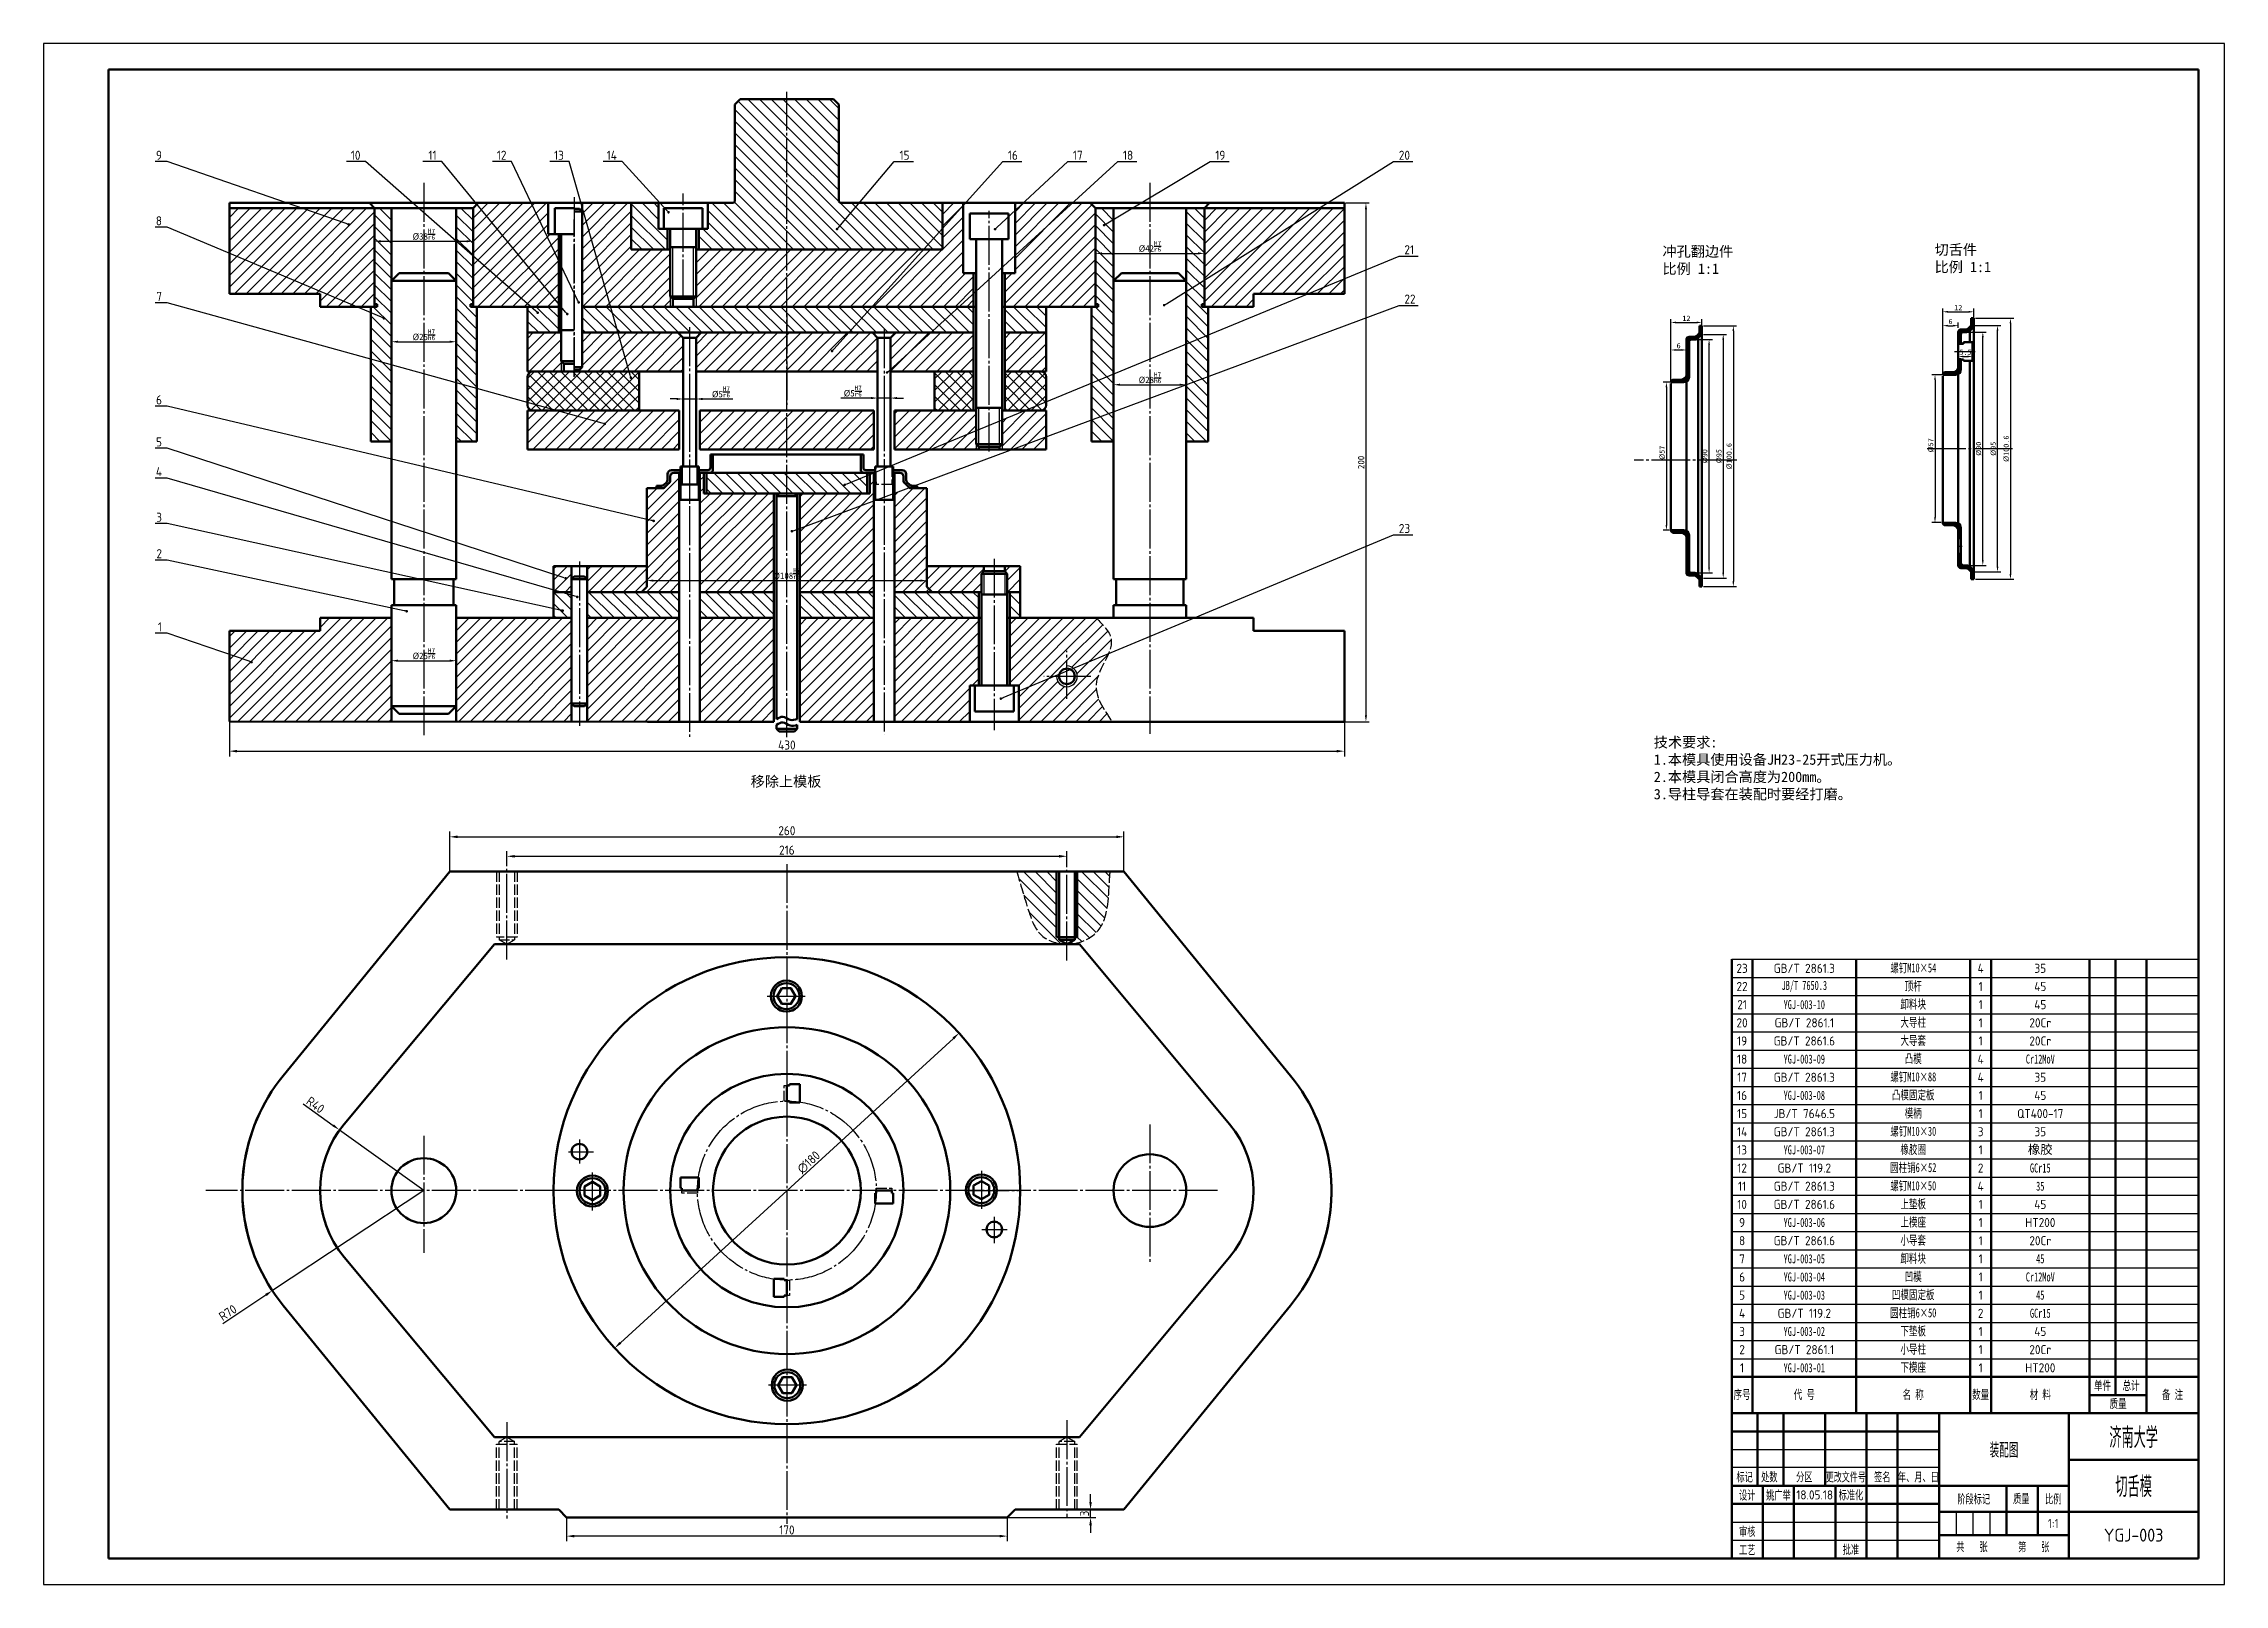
# Model space of a CAD drawing. Header units: millimetres. Extents: x 165 to 1006, y 1 to 595.
import ezdxf
from ezdxf import colors
from ezdxf.entities.mleader import LeaderData, LeaderLine
from ezdxf.enums import TextEntityAlignment as Align
from ezdxf.math import Vec2, Vec3

# ---------------------------------------------------------------- set-up
doc = ezdxf.new("R2010")
doc.units = ezdxf.units.MM
doc.linetypes.add('点画线', pattern=[18, 15, -1, 1, -1])
doc.linetypes.add('虚线', pattern=[5, 4, -1])
for name, color, linetype in [('剖面线', 3, 'Continuous'), ('引线', 6, 'Continuous'), ('文字', 7, 'Continuous'), ('文字 @ 1', 7, 'Continuous'), ('标注', 3, 'Continuous'), ('点画线', 1, '点画线'), ('细实线', 1, 'Continuous'), ('虚线', 7, '虚线'), ('辅助线', 4, 'Continuous')]:
    doc.layers.add(name, color=color, linetype=linetype)
doc.layers.add('粗实线', color=7, linetype='Continuous', lineweight=50)
doc.layers.add('粗实线 @ 1', color=7, linetype='Continuous', lineweight=50)
doc.styles.add('数字', font='isocp.shx')
doc.styles.add('数字直体', font='isocp.shx')
doc.styles.add('汉字长仿宋体', font='hyswlongfangsong.ttf', dxfattribs={"width": 0.67})
doc.styles.add('长仿宋体', font='', dxfattribs={"width": 0.67})
doc.styles.get('长仿宋体').set_extended_font_data('FangSong_GB2312')
doc.dimstyles.new('ISO-25', dxfattribs={"dimtxt": 2.5, "dimasz": 2.5, "dimexe": 1.25, "dimexo": 0.625, "dimtad": 1, "dimdsep": 46, "dimtxsty": 'Standard', "dimcen": 2.5, "dimadec": 0, "dimazin": 0, "dimtfac": 1, "dimtmove": 0, "dimatfit": 3, "dimfxl": 1, "dimarcsym": 0})
doc.dimstyles.new('机械基本', dxfattribs={"dimtxt": 3.5, "dimasz": 3, "dimexe": 2, "dimexo": 0, "dimtad": 1, "dimdsep": 46, "dimtxsty": '数字直体', "dimcen": 2.5, "dimadec": 0, "dimazin": 0, "dimtfac": 1, "dimtmove": 0, "dimatfit": 3, "dimfxl": 1, "dimarcsym": 0})
doc.dimstyles.new('机械基本$3', dxfattribs={"dimtxt": 3.5, "dimasz": 3, "dimexe": 2, "dimexo": 0, "dimtad": 1, "dimdsep": 46, "dimtxsty": '数字直体', "dimcen": 2.5, "dimadec": 0, "dimazin": 0, "dimtfac": 1, "dimtmove": 0, "dimatfit": 0, "dimfxl": 1, "dimarcsym": 0})

msp = doc.modelspace()

# ---------------------------------------------------------------- texts
at = {"layer": '文字', "char_height": 4, "attachment_point": 1}
for s, width, insert in [('{\\fSimSun|b0|i0|c134|p2;冲孔翻边件\\P比例 1:1}', 32.21803, (789.126, 517.173)), ('{\\fSimSun|b0|i0|c134|p2;切舌件\\P比例 1:1}', 32.21803, (894.07, 517.856)), ('{\\fSimSun|b0|i0|c134|p2;技术要求:\\P1.本模具使用设备JH23-25开式压力机。\\P2.本模具闭合高度为200mm。\\P3.导柱导套在装配时要经打磨。}', 100.98425, (785.77, 327.94)), ('{\\fSimSun|b0|i0|c134|p2;移除上模板}', 36.72498, (437.483, 312.831))]:
    msp.add_mtext_dynamic_manual_height_columns(s, width=width, gutter_width=12.5, heights=[0], dxfattribs=dict(at, insert=insert))

# ---------------------------------------------------------------- blocks, each defined once
blk = doc.blocks.new('装订A1(带注释性)')
at = {"layer": '粗实线'}
for p, q in [((-806, 574), (-806, 0)), ((0, 574), (-806, 574)), ((0, 0), (0, 574)), ((0, 56), (-180, 56)), ((-180, 56), (-180, 0)), ((-180, 56), (-180, 28)), ((-170, 56), (-170, 28)), ((-160, 56), (-160, 28)), ((-144, 56), (-144, 28)), ((-128, 56), (-128, 0)), ((-116, 56), (-116, 0)), ((-100, 56), (-100, 0)), ((-50, 56), (-50, 0)), ((0, 0), (0, 56)), ((-100, 49), (-180, 49)), ((0, 38), (-50, 38)), ((-50, 28), (-180, 28)), ((-168, 28), (-168, 0)), ((-156, 28), (-156, 0)), ((-140, 28), (-140, 0)), ((-74, 28), (-74, 9)), ((-62, 28), (-62, 9)), ((-100, 21), (-180, 21)), ((0, 18), (-100, 18)), ((-50, 9), (-100, 9)), ((-806, 0), (0, 0)), ((-180, 0), (0, 0))]:
    blk.add_line(p, q, dxfattribs=at)
at = {"layer": '细实线'}
for p, q in [((-180, 42), (-100, 42)), ((-100, 35), (-180, 35)), ((-93.5, 18), (-93.5, 9)), ((-87, 18), (-87, 9)), ((-80.5, 18), (-80.5, 9)), ((-180, 14), (-100, 14)), ((-180, 7), (-100, 7))]:
    blk.add_line(p, q, dxfattribs=at)
at = {"layer": '辅助线'}
for p, q in [((10, 584), (-831, 584)), ((-831, 584), (-831, -10)), ((10, -10), (10, 584)), ((-831, -10), (10, -10))]:
    blk.add_line(p, q, dxfattribs=at)
at = {"layer": '文字', "style": '汉字长仿宋体', "width": 0.67}
for s, height, p in [('标记', 3.5, (-175, 31.5)), ('处数', 3.5, (-165.51, 31.5)), ('分区', 3.5, (-152, 31.5)), ('更改文件号', 3.4, (-136, 31.5)), ('签名', 3.5, (-121.94, 31.5)), ('年、月、日', 3.5, (-108, 31.5)), ('设计', 3.5, (-174, 24.5)), ('标准化', 3.5, (-134, 24.54)), ('质量', 3.5, (-68.33, 23.13)), ('阶段标记', 3.5, (-86.67, 23)), ('比例', 3.5, (-56, 23)), ('审核', 3.5, (-174, 10.5)), ('工艺', 3.5, (-174, 3.46)), ('批准', 3.5, (-134, 3.54))]:
    blk.add_text(s, height=height, dxfattribs=at).set_placement(p, align=Align.MIDDLE)
for s, p in [('共    张', (-93.4, 2.77)), ('第    张', (-69.55, 2.77))]:
    blk.add_text(s, height=3.5, dxfattribs=at).set_placement(p)
for tag, height, p in [('单位名称', 7, (-25, 47)), ('设计者', 3.5, (-162, 24.46)), ('标准化', 3.5, (-122, 24.46)), ('图名', 7, (-25, 28)), ('审核者', 3.5, (-162, 10.46)), ('质量', 3.5, (-68, 13.5)), ('工艺者', 3.5, (-162, 3.54)), ('批准者', 3.5, (-122, 3.54))]:
    blk.add_attdef(tag, text='', height=height, dxfattribs=at).set_placement(p, align=Align.MIDDLE)
at = {"layer": '文字', "style": '数字直体'}
for tag, height, p in [('45', 5, (-75, 42)), ('16.10.10', 3.5, (-148, 24.5)), ('16.10.10', 3.5, (-108, 24.5)), ('16.10.10', 3.5, (-148, 10.5)), ('1:1', 3.5, (-56, 13.5)), ('001', 5, (-25, 9)), ('16.10.10', 3.5, (-148, 3.5)), ('16.10.10', 3.5, (-108, 3.57)), ('1', 3.5, (-87.01, 4.2)), ('1', 3.5, (-63.1, 4.31))]:
    blk.add_attdef(tag, text='', height=height, dxfattribs=at).set_placement(p, align=Align.MIDDLE)
blk = doc.blocks.new('*D4')
at = {"layer": 'Defpoints', "color": 0, "transparency": 16777216}
for p in [(666.45, 336.85), (236.45, 333.96), (666.45, 322.5)]:
    blk.add_point(p, dxfattribs=at)
at = {"layer": '标注', "color": 0, "lineweight": -2, "transparency": 16777216}
for p, q in [((666.45, 336.85), (666.45, 320.5)), ((236.45, 333.96), (236.45, 320.5)), ((239.45, 322.5), (663.45, 322.5))]:
    blk.add_line(p, q, dxfattribs=at)
at = {"layer": '标注', "color": 0, "transparency": 16777216}
for points in [[(239.45, 323), (239.45, 322), (236.45, 322.5)], [(663.45, 323), (663.45, 322), (666.45, 322.5)]]:
    blk.add_solid(points, dxfattribs=at)
at = {"layer": '标注', "color": 0, "transparency": 16777216, "insert": (451.45, 324.87), "char_height": 3.5, "attachment_point": 5, "style": '数字直体'}
blk.add_mtext('430', dxfattribs=at)
blk = doc.blocks.new('*D5')
at = {"layer": 'Defpoints', "color": 0, "transparency": 16777216}
for p in [(366.45, 27.09), (536.45, 27.09), (366.45, 19.88)]:
    blk.add_point(p, dxfattribs=at)
at = {"layer": '标注', "color": 0, "lineweight": -2, "transparency": 16777216}
for p, q in [((366.45, 27.09), (366.45, 17.88)), ((536.45, 27.09), (536.45, 17.88)), ((533.45, 19.88), (369.45, 19.88))]:
    blk.add_line(p, q, dxfattribs=at)
at = {"layer": '标注', "color": 0, "transparency": 16777216}
for points in [[(369.45, 20.38), (369.45, 19.38), (366.45, 19.88)], [(533.45, 20.38), (533.45, 19.38), (536.45, 19.88)]]:
    blk.add_solid(points, dxfattribs=at)
at = {"layer": '标注', "color": 0, "transparency": 16777216, "insert": (451.45, 22.25), "char_height": 3.5, "attachment_point": 5, "style": '数字直体'}
blk.add_mtext('170', dxfattribs=at)
blk = doc.blocks.new('*D6')
at = {"layer": 'Defpoints', "color": 0, "transparency": 16777216}
for p in [(343.45, 279.12), (559.45, 281.98), (559.45, 279.19)]:
    blk.add_point(p, dxfattribs=at)
at = {"layer": '标注', "color": 0, "lineweight": -2, "transparency": 16777216}
for p, q in [((343.45, 279.12), (343.45, 283.98)), ((346.45, 281.98), (556.45, 281.98)), ((559.45, 279.19), (559.45, 283.98))]:
    blk.add_line(p, q, dxfattribs=at)
at = {"layer": '标注', "color": 0, "transparency": 16777216}
for points in [[(346.45, 282.48), (346.45, 281.48), (343.45, 281.98)], [(556.45, 282.48), (556.45, 281.48), (559.45, 281.98)]]:
    blk.add_solid(points, dxfattribs=at)
at = {"layer": '标注', "color": 0, "transparency": 16777216, "insert": (451.45, 284.36), "char_height": 3.5, "attachment_point": 5, "style": '数字直体'}
blk.add_mtext('216', dxfattribs=at)
blk = doc.blocks.new('*T76')
at = {"layer": '文字', "color": 0, "linetype": 'ByBlock', "lineweight": -2, "transparency": 16777216}
for p, q in [((0, 175), (180, 175)), ((0, 168), (180, 168)), ((0, 161), (180, 161)), ((0, 154), (180, 154)), ((0, 147), (180, 147)), ((0, 140), (180, 140)), ((0, 133), (180, 133)), ((0, 126), (180, 126)), ((0, 119), (180, 119)), ((0, 112), (180, 112)), ((0, 105), (180, 105)), ((0, 98), (180, 98)), ((0, 91), (180, 91)), ((0, 84), (180, 84)), ((0, 77), (180, 77)), ((0, 70), (180, 70)), ((0, 63), (180, 63)), ((0, 56), (180, 56)), ((0, 49), (180, 49)), ((0, 42), (180, 42)), ((0, 35), (180, 35)), ((0, 28), (180, 28)), ((0, 21), (180, 21))]:
    blk.add_line(p, q, dxfattribs=at)
at = {"layer": '文字', "color": 0, "linetype": 'ByBlock', "lineweight": 50, "transparency": 16777216}
for p, q in [((0, 0), (0, 175)), ((8, 0), (8, 175)), ((48, 0), (48, 175)), ((92, 0), (92, 175)), ((100, 0), (100, 175)), ((138, 0), (138, 175)), ((148, 7), (148, 175)), ((160, 0), (160, 175)), ((180, 0), (180, 175)), ((0, 14), (180, 14)), ((0, 0), (180, 0)), ((138, 7), (160, 7))]:
    blk.add_line(p, q, dxfattribs=at)
at = {"layer": '文字', "color": 0, "transparency": 16777216, "char_height": 3.5, "attachment_point": 5}
for s, insert, width, style in [('23', (4, 171.5), 7.88, '数字'), ('GB/T 2861.3', (28, 171.5), 39.88, '数字'), ('{\\fSimSun|b0|i0|c134|p2;螺钉M10×54}', (70, 171.5), 43.88, '长仿宋体'), ('4', (96, 171.5), 7.88, '数字'), ('35', (119, 171.5), 37.88, '数字'), ('22', (4, 164.5), 7.88, '数字'), ('{\\fFangSong_GB2312|b0|i0|c134|p49;\\W0.67;JB/T 7650.3}', (28, 164.5), 39.88, '数字'), ('{\\fSimSun|b0|i0|c134|p2;卸料块}', (70, 157.5), 43.88, '长仿宋体'), ('{\\fSimSun|b0|i0|c134|p2;顶杆}', (70, 164.5), 43.88, '长仿宋体'), ('1', (96, 164.5), 7.88, '数字'), ('45', (119, 164.5), 37.88, '数字'), ('20', (4, 150.5), 7.88, '数字'), ('21', (4, 157.5), 7.88, '数字'), ('GB/T 2861.1', (28, 150.5), 39.88, '数字'), ('{\\fFangSong_GB2312|b0|i0|c134|p49;\\W0.67;YGJ-003-10}', (28, 157.5), 39.88, '数字'), ('{\\fSimSun|b0|i0|c134|p2;大导柱}', (70, 150.5), 43.88, '长仿宋体'), ('1', (96, 157.5), 7.88, '数字'), ('1', (96, 150.5), 7.88, '数字'), ('20Cr', (119, 150.5), 37.88, '数字'), ('45', (119, 157.5), 37.88, '数字'), ('19', (4, 143.5), 7.88, '数字'), ('GB/T 2861.6', (28, 143.5), 39.88, '数字'), ('{\\fSimSun|b0|i0|c134|p2;大导套}', (70, 143.5), 43.88, '长仿宋体'), ('1', (96, 143.5), 7.88, '数字'), ('20Cr', (119, 143.5), 37.88, '数字'), ('18', (4, 136.5), 7.88, '数字'), ('YGJ-003-09', (28, 136.5), 39.88, '长仿宋体'), ('{\\fSimSun|b0|i0|c134|p2;凸模}', (70, 136.5), 43.88, '长仿宋体'), ('4', (96, 136.5), 7.88, '数字'), ('{\\fFangSong_GB2312|b0|i0|c134|p49;\\W0.67;Cr12MoV}', (119, 136.5), 37.88, '数字'), ('17', (4, 129.5), 7.88, '数字'), ('GB/T 2861.3', (28, 129.5), 39.88, '数字'), ('{\\fSimSun|b0|i0|c134|p2;螺钉M10×88}', (70, 129.5), 43.88, '长仿宋体'), ('4', (96, 129.5), 7.88, '数字'), ('35', (119, 129.5), 37.88, '数字'), ('16', (4, 122.5), 7.88, '数字'), ('{\\fFangSong_GB2312|b0|i0|c134|p49;\\W0.67;YGJ-003-08}', (28, 122.5), 39.88, '数字'), ('{\\fSimSun|b0|i0|c134|p2;凸模固定板}', (70, 122.5), 43.88, '长仿宋体'), ('{\\fSimSun|b0|i0|c134|p2;模柄}', (70, 115.5), 43.88, '长仿宋体'), ('1', (96, 122.5), 7.88, '数字'), ('45', (119, 122.5), 37.88, '数字'), ('14', (4, 108.5), 7.88, '数字'), ('15', (4, 115.5), 7.88, '数字'), ('JB/T 7646.5', (28, 115.5), 39.88, '数字'), ('GB/T 2861.3', (28, 108.5), 39.88, '数字'), ('{\\fSimSun|b0|i0|c134|p2;螺钉M10×30}', (70, 108.5), 43.88, '长仿宋体'), ('3', (96, 108.5), 7.88, '数字'), ('1', (96, 115.5), 7.88, '数字'), ('QT400-17', (119, 115.5), 37.88, '数字'), ('35', (119, 108.5), 37.88, '数字'), ('13', (4, 101.5), 7.88, '数字'), ('{\\fFangSong_GB2312|b0|i0|c134|p49;\\W0.67;YGJ-003-07}', (28, 101.5), 39.88, '数字'), ('{\\fSimSun|b0|i0|c134|p2;橡胶圈}', (70, 101.5), 43.88, '长仿宋体'), ('1', (96, 101.5), 7.88, '数字'), ('{\\fSimSun|b0|i0|c134|p2;橡胶}', (119, 101.5), 37.88, '数字'), ('12', (4, 94.5), 7.88, '数字'), ('GB/T 119.2', (28, 94.5), 39.88, '数字'), ('{\\fSimSun|b0|i0|c134|p2;圆柱销6×52}', (70, 94.5), 43.88, '长仿宋体'), ('2', (96, 94.5), 7.88, '数字'), ('{\\fFangSong_GB2312|b0|i0|c134|p49;\\W0.67;GCr15}', (119, 94.5), 37.88, '数字'), ('11', (4, 87.5), 7.88, '数字'), ('GB/T 2861.3', (28, 87.5), 39.88, '数字'), ('{\\fSimSun|b0|i0|c134|p2;螺钉M10×50}', (70, 87.5), 43.88, '长仿宋体'), ('4', (96, 87.5), 7.88, '数字'), ('35', (119, 87.5), 37.88, '长仿宋体'), ('10', (4, 80.5), 7.88, '数字'), ('GB/T 2861.6', (28, 80.5), 39.88, '数字'), ('{\\fSimSun|b0|i0|c134|p2;上垫板}', (70, 80.5), 43.88, '长仿宋体'), ('{\\fSimSun|b0|i0|c134|p2;上模座}', (70, 73.5), 43.88, '长仿宋体'), ('1', (96, 80.5), 7.88, '数字'), ('45', (119, 80.5), 37.88, '数字'), ('9', (4, 73.5), 7.88, '数字'), ('8', (4, 66.5), 7.88, '数字'), ('GB/T 2861.6', (28, 66.5), 39.88, '数字'), ('YGJ-003-06', (28, 73.5), 39.88, '长仿宋体'), ('{\\fSimSun|b0|i0|c134|p2;小导套}', (70, 66.5), 43.88, '长仿宋体'), ('1', (96, 73.5), 7.88, '数字'), ('1', (96, 66.5), 7.88, '数字'), ('HT200', (119, 73.5), 37.88, '数字'), ('{\\Fisocp|c134;\\W1;20Cr}', (119, 66.5), 37.88, '长仿宋体'), ('7', (4, 59.5), 7.88, '数字'), ('YGJ-003-05', (28, 59.5), 39.88, '长仿宋体'), ('{\\fSimSun|b0|i0|c134|p2;卸料块}', (70, 59.5), 43.88, '长仿宋体'), ('1', (96, 59.5), 7.88, '数字'), ('45', (119, 59.5), 37.88, '长仿宋体'), ('6', (4, 52.5), 7.88, '数字'), ('YGJ-003-04', (28, 52.5), 39.88, '长仿宋体'), ('{\\fSimSun|b0|i0|c134|p2;凹模}', (70, 52.5), 43.88, '长仿宋体'), ('1', (96, 52.5), 7.88, '数字'), ('Cr12MoV', (119, 52.5), 37.88, '长仿宋体'), ('5', (4, 45.5), 7.88, '数字'), ('YGJ-003-03', (28, 45.5), 39.88, '长仿宋体'), ('{\\fSimSun|b0|i0|c134|p2;凹模固定板}', (70, 45.5), 43.88, '长仿宋体'), ('1', (96, 45.5), 7.88, '数字'), ('45', (119, 45.5), 37.88, '长仿宋体'), ('4', (4, 38.5), 7.88, '数字'), ('GB/T 119.2', (28, 38.5), 39.88, '数字'), ('{\\fSimSun|b0|i0|c134|p2;圆柱销6×50}', (70, 38.5), 43.88, '长仿宋体'), ('{\\fSimSun|b0|i0|c134|p2;下垫板}', (70, 31.5), 43.88, '长仿宋体'), ('2', (96, 38.5), 7.88, '数字'), ('GCr15', (119, 38.5), 37.88, '长仿宋体'), ('3', (4, 31.5), 7.88, '数字'), ('2', (4, 24.5), 7.88, '数字'), ('GB/T 2861.1', (28, 24.5), 39.88, '数字'), ('YGJ-003-02', (28, 31.5), 39.88, '长仿宋体'), ('{\\fSimSun|b0|i0|c134|p2;小导柱}', (70, 24.5), 43.88, '长仿宋体'), ('1', (96, 31.5), 7.88, '数字'), ('1', (96, 24.5), 7.88, '数字'), ('20Cr', (119, 24.5), 37.88, '数字'), ('45', (119, 31.5), 37.88, '数字'), ('1', (4, 17.5), 7.88, '数字'), ('YGJ-003-01', (28, 17.5), 39.88, '长仿宋体'), ('{\\fSimSun|b0|i0|c134|p2;下模座}', (70, 17.5), 43.88, '长仿宋体'), ('1', (96, 17.5), 7.88, '数字'), ('HT200', (119, 17.5), 37.88, '数字'), ('序号', (4, 7), 7.88, '长仿宋体'), ('代 号', (28, 7), 39.88, '长仿宋体'), ('名 称', (70, 7), 43.88, '长仿宋体'), ('数量', (96, 7), 7.88, '长仿宋体'), ('材 料', (119, 7), 37.88, '长仿宋体'), ('单件', (143, 10.5), 9.88, '长仿宋体'), ('总计', (154, 10.5), 11.88, '长仿宋体'), ('备 注', (170, 7), 19.88, '长仿宋体'), ('质量', (149, 3.5), 21.88, '长仿宋体')]:
    blk.add_mtext(s, dxfattribs=dict(at, insert=insert, width=width, style=style))
blk = doc.blocks.new('明细表（带注释性）')
blk.add_blockref('*T76', (-180, 0))
blk = doc.blocks.new('_Dot')
at = {"color": 0, "linetype": 'ByBlock', "lineweight": -2}
blk.add_line((-0.5, 0), (-1, 0), dxfattribs=at)
at = {"color": 0, "linetype": 'ByBlock', "const_width": 0.5}
blk.add_lwpolyline([(-0.25, 0, 1), (0.25, 0, 1)], format="xyb", close=True, dxfattribs=at)
blk = doc.blocks.new('*D7')
at = {"layer": 'Defpoints', "color": 0, "transparency": 16777216}
for p in [(581.45, 289.48), (321.45, 276.09), (581.45, 276.09)]:
    blk.add_point(p, dxfattribs=at)
at = {"layer": '标注', "color": 0, "lineweight": -2, "transparency": 16777216}
for p, q in [((321.45, 276.09), (321.45, 291.48)), ((324.45, 289.48), (578.45, 289.48)), ((581.45, 276.09), (581.45, 291.48))]:
    blk.add_line(p, q, dxfattribs=at)
at = {"layer": '标注', "color": 0, "transparency": 16777216}
for points in [[(324.45, 289.98), (324.45, 288.98), (321.45, 289.48)], [(578.45, 289.98), (578.45, 288.98), (581.45, 289.48)]]:
    blk.add_solid(points, dxfattribs=at)
at = {"layer": '标注', "color": 0, "transparency": 16777216, "insert": (451.45, 291.85), "char_height": 3.5, "attachment_point": 5, "style": '数字直体'}
blk.add_mtext('260', dxfattribs=at)
blk = doc.blocks.new('*D8')
at = {"layer": 'Defpoints', "color": 0, "transparency": 16777216}
for p in [(517.87, 213.82), (385.02, 92.37)]:
    blk.add_point(p, dxfattribs=at)
at = {"layer": '标注', "color": 0, "lineweight": -2, "transparency": 16777216}
blk.add_line((387.23, 94.39), (515.66, 211.79), dxfattribs=at)
at = {"layer": '标注', "color": 0, "transparency": 16777216}
for points in [[(515.32, 212.16), (516, 211.43), (517.87, 213.82)], [(386.9, 94.76), (387.57, 94.03), (385.02, 92.37)]]:
    blk.add_solid(points, dxfattribs=at)
at = {"layer": '标注', "color": 0, "transparency": 16777216, "insert": (459.87, 164.01), "char_height": 3.5, "attachment_point": 5, "rotation": 42.43213, "style": '数字直体'}
blk.add_mtext('∅180', dxfattribs=at)
blk = doc.blocks.new('*D9')
at = {"layer": 'Defpoints', "color": 0, "transparency": 16777216}
for p in [(311.45, 153.09), (253.04, 114.52)]:
    blk.add_point(p, dxfattribs=at)
at = {"layer": '标注', "color": 0, "lineweight": -2, "transparency": 16777216}
for p, q in [((311.45, 153.09), (253.04, 114.52)), ((233.87, 101.85), (250.53, 112.86))]:
    blk.add_line(p, q, dxfattribs=at)
at = {"layer": '标注', "color": 0, "transparency": 16777216}
blk.add_solid([(250.26, 113.28), (250.81, 112.44), (253.04, 114.52)], dxfattribs=at)
at = {"layer": '标注', "color": 0, "transparency": 16777216, "insert": (235.86, 106.01), "char_height": 3.5, "attachment_point": 5, "rotation": 33.44466, "style": '数字直体'}
blk.add_mtext('R70', dxfattribs=at)
blk = doc.blocks.new('*D10')
at = {"layer": 'Defpoints', "color": 0, "transparency": 16777216}
for p in [(278.98, 176.45), (311.45, 153.09)]:
    blk.add_point(p, dxfattribs=at)
at = {"layer": '标注', "color": 0, "lineweight": -2, "transparency": 16777216}
for p, q in [((264.89, 186.59), (276.54, 178.21)), ((311.45, 153.09), (278.98, 176.45))]:
    blk.add_line(p, q, dxfattribs=at)
at = {"layer": '标注', "color": 0, "transparency": 16777216}
blk.add_solid([(276.83, 178.61), (276.25, 177.8), (278.98, 176.45)], dxfattribs=at)
at = {"layer": '标注', "color": 0, "transparency": 16777216, "insert": (269.62, 186.11), "char_height": 3.5, "attachment_point": 5, "rotation": 324.26795, "style": '数字直体'}
blk.add_mtext('R40', dxfattribs=at)
blk = doc.blocks.new('*D11')
at = {"layer": 'Defpoints', "color": 0, "transparency": 16777216}
for p in [(536.45, 27.09), (539.45, 30.09), (568.57, 30.09)]:
    blk.add_point(p, dxfattribs=at)
at = {"layer": '标注', "color": 0, "lineweight": -2, "transparency": 16777216}
for p, q in [((568.57, 33.09), (568.57, 36.09)), ((536.45, 27.09), (570.57, 27.09)), ((539.45, 30.09), (570.57, 30.09)), ((568.57, 27.09), (568.57, 30.09)), ((568.57, 24.09), (568.57, 21.09))]:
    blk.add_line(p, q, dxfattribs=at)
at = {"layer": '标注', "color": 0, "transparency": 16777216}
for points in [[(568.07, 33.09), (569.07, 33.09), (568.57, 30.09)], [(568.07, 24.09), (569.07, 24.09), (568.57, 27.09)]]:
    blk.add_solid(points, dxfattribs=at)
at = {"layer": '标注', "color": 0, "transparency": 16777216, "insert": (566.2, 28.59), "char_height": 3.5, "attachment_point": 5, "rotation": 90, "style": '数字直体'}
blk.add_mtext('3', dxfattribs=at)
blk = doc.blocks.new('*D26')
at = {"layer": 'Defpoints', "color": 0, "transparency": 16777216}
for p in [(666.45, 533.85), (663.45, 333.85), (674.76, 333.85)]:
    blk.add_point(p, dxfattribs=at)
at = {"layer": '标注', "color": 0, "lineweight": -2, "transparency": 16777216}
for p, q in [((667.07, 533.85), (676.01, 533.85)), ((674.76, 531.35), (674.76, 336.35)), ((664.07, 333.85), (676.01, 333.85))]:
    blk.add_line(p, q, dxfattribs=at)
at = {"layer": '标注', "color": 0, "transparency": 16777216}
for points in [[(674.35, 531.35), (675.18, 531.35), (674.76, 533.85)], [(674.35, 336.35), (675.18, 336.35), (674.76, 333.85)]]:
    blk.add_solid(points, dxfattribs=at)
at = {"layer": '标注', "color": 0, "transparency": 16777216, "insert": (672.89, 433.85), "char_height": 2.5, "attachment_point": 5, "rotation": 90}
blk.add_mtext('200', dxfattribs=at)
blk = doc.blocks.new('*U27')
at = {"layer": '点画线'}
blk.add_circle((0, 3.25), 34.5, dxfattribs=at)
at = {"layer": '粗实线'}
for p, q in [((-5, -37.75), (-5, -30.75)), ((-5, -30.75), (-1, -30.75)), ((-1, -30.75), (-1, -31.25)), ((-1, -31.25), (0, -31.25)), ((0, -31.25), (0, -37.25)), ((-1, -37.75), (-5, -37.75)), ((0, -37.25), (-1, -37.25)), ((-1, -37.25), (-1, -37.75))]:
    blk.add_line(p, q, dxfattribs=at)
at = {"layer": '虚线'}
for p, q in [((0, -31.25), (1, -31.25)), ((1, -31.25), (1, -37.25)), ((1, -37.25), (0, -37.25))]:
    blk.add_line(p, q, dxfattribs=at)
blk = doc.blocks.new('*U28')
at = {"layer": '虚线', "color": 0, "linetype": 'ByBlock', "lineweight": -2, "transparency": 16777216}
for p, rotation in [((451.45, 156.34), 180), ((448.2, 153.09), 270), ((454.7, 153.09), 90)]:
    blk.add_blockref('*U27', p, dxfattribs=dict(at, rotation=rotation))
blk.add_blockref('*U27', (451.45, 149.84), dxfattribs=at)
blk = doc.blocks.new('*U29')
at = {"layer": '点画线'}
blk.add_line((-7.32, 0), (7.32, 0), dxfattribs=at)
at = {"layer": '粗实线'}
blk.add_lwpolyline([(-1.63, 3.03), (-3.38, 0), (-1.63, -3.03), (1.87, -3.03), (3.62, 0), (1.87, 3.03)], close=True, dxfattribs=at)
for radius in [6, 5]:
    blk.add_circle((0.12, 0), radius, dxfattribs=at)
blk = doc.blocks.new('*U30')
at = {"layer": '点画线', "color": 0, "linetype": 'ByBlock', "lineweight": -2, "transparency": 16777216}
blk.add_blockref('*U29', (451.15, 228.09), dxfattribs=at)
for p, rotation in [((376.45, 152.8), 90.00000000000001), ((526.45, 153.39), 270), ((451.74, 78.09), 180)]:
    blk.add_blockref('*U29', p, dxfattribs=dict(at, rotation=rotation))
blk = doc.blocks.new('*D31')
at = {"layer": 'Defpoints', "color": 0, "transparency": 16777216}
for p in [(298.95, 379.48), (323.95, 379.48), (323.95, 357.37)]:
    blk.add_point(p, dxfattribs=at)
at = {"layer": '标注', "color": 0, "lineweight": -2, "transparency": 16777216}
for p, q in [((298.95, 378.85), (298.95, 356.12)), ((323.95, 378.85), (323.95, 356.12)), ((301.45, 357.37), (321.45, 357.37))]:
    blk.add_line(p, q, dxfattribs=at)
at = {"layer": '标注', "color": 0, "transparency": 16777216}
for points in [[(301.45, 357.79), (301.45, 356.96), (298.95, 357.37)], [(321.45, 357.79), (321.45, 356.96), (323.95, 357.37)]]:
    blk.add_solid(points, dxfattribs=at)
at = {"layer": '标注', "color": 0, "transparency": 16777216, "insert": (311.45, 360.04), "char_height": 2.5, "attachment_point": 5}
blk.add_mtext('%%C25{\\H0.7x;\\SH7/r6;}', dxfattribs=at)
blk = doc.blocks.new('*D32')
at = {"layer": 'Defpoints', "color": 0, "transparency": 16777216}
for p in [(298.95, 480.35), (323.95, 480.35), (323.95, 480.35)]:
    blk.add_point(p, dxfattribs=at)
at = {"layer": '标注', "color": 0, "lineweight": -2, "transparency": 16777216}
for p, q in [((298.95, 480.97), (298.95, 481.6)), ((301.45, 480.35), (321.45, 480.35)), ((323.95, 480.97), (323.95, 481.6))]:
    blk.add_line(p, q, dxfattribs=at)
at = {"layer": '标注', "color": 0, "transparency": 16777216}
for points in [[(301.45, 480.76), (301.45, 479.93), (298.95, 480.35)], [(321.45, 480.76), (321.45, 479.93), (323.95, 480.35)]]:
    blk.add_solid(points, dxfattribs=at)
at = {"layer": '标注', "color": 0, "transparency": 16777216, "insert": (311.45, 483.01), "char_height": 2.5, "attachment_point": 5}
blk.add_mtext('%%C25{\\H0.7x;\\SH7/h6;}', dxfattribs=at)
blk = doc.blocks.new('*D33')
at = {"layer": 'Defpoints', "color": 0, "transparency": 16777216}
for p in [(577.45, 463.78), (605.45, 463.78), (605.45, 463.78)]:
    blk.add_point(p, dxfattribs=at)
at = {"layer": '标注', "color": 0, "lineweight": -2, "transparency": 16777216}
for p, q in [((577.45, 464.4), (577.45, 465.03)), ((579.95, 463.78), (602.95, 463.78)), ((605.45, 464.4), (605.45, 465.03))]:
    blk.add_line(p, q, dxfattribs=at)
at = {"layer": '标注', "color": 0, "transparency": 16777216}
for points in [[(579.95, 464.19), (579.95, 463.36), (577.45, 463.78)], [(602.95, 464.19), (602.95, 463.36), (605.45, 463.78)]]:
    blk.add_solid(points, dxfattribs=at)
at = {"layer": '标注', "color": 0, "transparency": 16777216, "insert": (591.45, 466.44), "char_height": 2.5, "attachment_point": 5}
blk.add_mtext('%%C28{\\H0.7x;\\SH7/h6;}', dxfattribs=at)
blk = doc.blocks.new('*D37')
at = {"layer": 'Defpoints', "color": 0, "transparency": 16777216}
for p in [(397.44, 393.85), (505.45, 393.85), (505.45, 388.26)]:
    blk.add_point(p, dxfattribs=at)
at = {"layer": '标注', "color": 0, "lineweight": -2, "transparency": 16777216}
for p, q in [((397.44, 393.23), (397.44, 387.01)), ((399.94, 388.26), (502.95, 388.26)), ((505.45, 393.23), (505.45, 387.01))]:
    blk.add_line(p, q, dxfattribs=at)
at = {"layer": '标注', "color": 0, "transparency": 16777216}
for points in [[(399.94, 388.68), (399.94, 387.85), (397.44, 388.26)], [(502.95, 388.68), (502.95, 387.85), (505.45, 388.26)]]:
    blk.add_solid(points, dxfattribs=at)
at = {"layer": '标注', "color": 0, "transparency": 16777216, "insert": (451.45, 390.93), "char_height": 2.5, "attachment_point": 5}
blk.add_mtext('%%C108{\\H0.7x;\\SH7/r6;}', dxfattribs=at)
blk = doc.blocks.new('*D53')
at = {"layer": 'Defpoints', "color": 0, "transparency": 16777216}
for p in [(898.2, 467.6), (894.23, 410.6), (897.2, 410.6)]:
    blk.add_point(p, dxfattribs=at)
at = {"layer": '标注', "color": 0, "lineweight": -2, "transparency": 16777216}
for p, q in [((897.58, 467.6), (892.98, 467.6)), ((894.23, 465.6), (894.23, 412.6)), ((896.58, 410.6), (892.98, 410.6))]:
    blk.add_line(p, q, dxfattribs=at)
at = {"layer": '标注', "color": 0, "transparency": 16777216}
for points in [[(893.89, 465.6), (894.56, 465.6), (894.23, 467.6)], [(893.89, 412.6), (894.56, 412.6), (894.23, 410.6)]]:
    blk.add_solid(points, dxfattribs=at)
at = {"layer": '标注', "color": 0, "transparency": 16777216, "insert": (892.6, 440.43), "char_height": 2, "attachment_point": 5, "rotation": 90}
blk.add_mtext('%%C57', dxfattribs=at)
blk = doc.blocks.new('*D54')
at = {"layer": 'Defpoints', "color": 0, "transparency": 16777216}
for p in [(909.2, 491.9), (909.2, 486.6), (897.2, 467.1)]:
    blk.add_point(p, dxfattribs=at)
at = {"layer": '标注', "color": 0, "lineweight": -2, "transparency": 16777216}
for p, q in [((897.2, 467.72), (897.2, 493.15)), ((899.2, 491.9), (907.2, 491.9)), ((909.2, 487.22), (909.2, 493.15))]:
    blk.add_line(p, q, dxfattribs=at)
at = {"layer": '标注', "color": 0, "transparency": 16777216}
for points in [[(899.2, 492.23), (899.2, 491.56), (897.2, 491.9)], [(907.2, 492.23), (907.2, 491.56), (909.2, 491.9)]]:
    blk.add_solid(points, dxfattribs=at)
at = {"layer": '标注', "color": 0, "transparency": 16777216, "insert": (903.2, 493.52), "char_height": 2, "attachment_point": 5}
blk.add_mtext('12', dxfattribs=at)
blk = doc.blocks.new('*D55')
at = {"layer": 'Defpoints', "color": 0, "transparency": 16777216}
for p in [(903.2, 486.54), (903.2, 485.1), (897.2, 467.6)]:
    blk.add_point(p, dxfattribs=at)
at = {"layer": '标注', "color": 0, "lineweight": -2, "transparency": 16777216}
for p, q in [((897.2, 468.22), (897.2, 487.79)), ((903.2, 485.72), (903.2, 487.79)), ((899.2, 486.54), (901.2, 486.54))]:
    blk.add_line(p, q, dxfattribs=at)
at = {"layer": '标注', "color": 0, "transparency": 16777216}
for points in [[(899.2, 486.88), (899.2, 486.21), (897.2, 486.54)], [(901.2, 486.88), (901.2, 486.21), (903.2, 486.54)]]:
    blk.add_solid(points, dxfattribs=at)
at = {"layer": '标注', "color": 0, "transparency": 16777216, "insert": (900.2, 488.17), "char_height": 2, "attachment_point": 5}
blk.add_mtext('6', dxfattribs=at)
blk = doc.blocks.new('*D57')
at = {"layer": 'Defpoints', "color": 0, "transparency": 16777216}
for p in [(906.38, 484.1), (912.66, 484.1), (906.38, 394.1)]:
    blk.add_point(p, dxfattribs=at)
at = {"layer": '标注', "color": 0, "lineweight": -2, "transparency": 16777216}
for p, q in [((907.01, 484.1), (913.91, 484.1)), ((912.66, 396.1), (912.66, 482.1)), ((907.01, 394.1), (913.91, 394.1))]:
    blk.add_line(p, q, dxfattribs=at)
at = {"layer": '标注', "color": 0, "transparency": 16777216}
for points in [[(912.33, 482.1), (913, 482.1), (912.66, 484.1)], [(912.33, 396.1), (913, 396.1), (912.66, 394.1)]]:
    blk.add_solid(points, dxfattribs=at)
at = {"layer": '标注', "color": 0, "transparency": 16777216, "insert": (911.04, 439.1), "char_height": 2, "attachment_point": 5, "rotation": 90}
blk.add_mtext('%%C90', dxfattribs=at)
blk = doc.blocks.new('*D56')
at = {"layer": 'Defpoints', "color": 0, "transparency": 16777216}
for p in [(908.2, 486.6), (918.33, 486.6), (908.2, 391.6)]:
    blk.add_point(p, dxfattribs=at)
at = {"layer": '标注', "color": 0, "lineweight": -2, "transparency": 16777216}
for p, q in [((908.82, 486.6), (919.58, 486.6)), ((918.33, 393.6), (918.33, 484.6)), ((908.82, 391.6), (919.58, 391.6))]:
    blk.add_line(p, q, dxfattribs=at)
at = {"layer": '标注', "color": 0, "transparency": 16777216}
for points in [[(918, 484.6), (918.66, 484.6), (918.33, 486.6)], [(918, 393.6), (918.66, 393.6), (918.33, 391.6)]]:
    blk.add_solid(points, dxfattribs=at)
at = {"layer": '标注', "color": 0, "transparency": 16777216, "insert": (916.7, 439.1), "char_height": 2, "attachment_point": 5, "rotation": 90}
blk.add_mtext('%%C95', dxfattribs=at)
blk = doc.blocks.new('*D58')
at = {"layer": 'Defpoints', "color": 0, "transparency": 16777216}
for p in [(909.2, 489.4), (909.2, 388.8), (923.31, 388.8)]:
    blk.add_point(p, dxfattribs=at)
at = {"layer": '标注', "color": 0, "lineweight": -2, "transparency": 16777216}
for p, q in [((909.82, 489.4), (924.56, 489.4)), ((923.31, 487.4), (923.31, 390.8)), ((909.82, 388.8), (924.56, 388.8))]:
    blk.add_line(p, q, dxfattribs=at)
at = {"layer": '标注', "color": 0, "transparency": 16777216}
for points in [[(922.98, 487.4), (923.65, 487.4), (923.31, 489.4)], [(922.98, 390.8), (923.65, 390.8), (923.31, 388.8)]]:
    blk.add_solid(points, dxfattribs=at)
at = {"layer": '标注', "color": 0, "transparency": 16777216, "insert": (921.69, 439.1), "char_height": 2, "attachment_point": 5, "rotation": 90}
blk.add_mtext('%%C100.6', dxfattribs=at)
blk = doc.blocks.new('*D59')
at = {"layer": 'Defpoints', "color": 0, "transparency": 16777216}
for p in [(903.2, 476.6), (908.7, 476.6), (908.7, 474.66)]:
    blk.add_point(p, dxfattribs=at)
at = {"layer": '标注', "color": 0, "lineweight": -2, "transparency": 16777216}
for p, q in [((903.2, 475.97), (903.2, 473.41)), ((905.2, 474.66), (906.7, 474.66)), ((908.7, 475.97), (908.7, 473.41))]:
    blk.add_line(p, q, dxfattribs=at)
at = {"layer": '标注', "color": 0, "transparency": 16777216}
for points in [[(905.2, 475), (905.2, 474.33), (903.2, 474.66)], [(906.7, 475), (906.7, 474.33), (908.7, 474.66)]]:
    blk.add_solid(points, dxfattribs=at)
at = {"layer": '标注', "color": 0, "transparency": 16777216, "insert": (905.95, 476.29), "char_height": 2, "attachment_point": 5}
blk.add_mtext('5.5', dxfattribs=at)
blk = doc.blocks.new('*D60')
at = {"layer": 'Defpoints', "color": 0, "transparency": 16777216}
for p in [(411.45, 468.85), (416.45, 468.85), (416.45, 458.28)]:
    blk.add_point(p, dxfattribs=at)
at = {"layer": '标注', "color": 0, "lineweight": -2, "transparency": 16777216}
for p, q in [((411.45, 468.23), (411.45, 457.03)), ((416.45, 468.23), (416.45, 457.03)), ((408.95, 458.28), (406.45, 458.28)), ((411.45, 458.28), (416.45, 458.28)), ((418.95, 458.28), (430.61, 458.28))]:
    blk.add_line(p, q, dxfattribs=at)
at = {"layer": '标注', "color": 0, "transparency": 16777216}
for points in [[(408.95, 458.69), (408.95, 457.86), (411.45, 458.28)], [(418.95, 458.69), (418.95, 457.86), (416.45, 458.28)]]:
    blk.add_solid(points, dxfattribs=at)
at = {"layer": '标注', "color": 0, "transparency": 16777216, "insert": (426.03, 460.94), "char_height": 2.5, "attachment_point": 5}
blk.add_mtext('%%C5{\\H0.7x;\\SH7/r6;}', dxfattribs=at)
blk = doc.blocks.new('*D61')
at = {"layer": 'Defpoints', "color": 0, "transparency": 16777216}
for p in [(486.45, 468.85), (491.45, 468.85), (491.45, 458.63)]:
    blk.add_point(p, dxfattribs=at)
at = {"layer": '标注', "color": 0, "lineweight": -2, "transparency": 16777216}
for p, q in [((486.45, 468.23), (486.45, 457.38)), ((491.45, 468.23), (491.45, 457.38)), ((483.95, 458.63), (472.28, 458.63)), ((491.45, 458.63), (486.45, 458.63)), ((493.95, 458.63), (496.45, 458.63))]:
    blk.add_line(p, q, dxfattribs=at)
at = {"layer": '标注', "color": 0, "transparency": 16777216}
for points in [[(483.95, 459.05), (483.95, 458.21), (486.45, 458.63)], [(493.95, 459.05), (493.95, 458.21), (491.45, 458.63)]]:
    blk.add_solid(points, dxfattribs=at)
at = {"layer": '标注', "color": 0, "transparency": 16777216, "insert": (476.86, 461.3), "char_height": 2.5, "attachment_point": 5}
blk.add_mtext('%%C5{\\H0.7x;\\SH7/r6;}', dxfattribs=at)
blk = doc.blocks.new('*D62')
at = {"layer": 'Defpoints', "color": 0, "transparency": 16777216}
for p in [(292.45, 531.85), (330.45, 531.85), (330.45, 519.09)]:
    blk.add_point(p, dxfattribs=at)
at = {"layer": '标注', "color": 0, "lineweight": -2, "transparency": 16777216}
for p, q in [((292.45, 531.23), (292.45, 517.84)), ((330.45, 531.23), (330.45, 517.84)), ((294.95, 519.09), (327.95, 519.09))]:
    blk.add_line(p, q, dxfattribs=at)
at = {"layer": '标注', "color": 0, "transparency": 16777216}
for points in [[(294.95, 519.51), (294.95, 518.68), (292.45, 519.09)], [(327.95, 519.51), (327.95, 518.68), (330.45, 519.09)]]:
    blk.add_solid(points, dxfattribs=at)
at = {"layer": '标注', "color": 0, "transparency": 16777216, "insert": (311.45, 521.76), "char_height": 2.5, "attachment_point": 5}
blk.add_mtext('%%C38{\\H0.7x;\\SH7/r6;}', dxfattribs=at)
blk = doc.blocks.new('*D63')
at = {"layer": 'Defpoints', "color": 0, "transparency": 16777216}
for p in [(570.45, 531.85), (612.45, 531.85), (612.45, 514.42)]:
    blk.add_point(p, dxfattribs=at)
at = {"layer": '标注', "color": 0, "lineweight": -2, "transparency": 16777216}
for p, q in [((570.45, 531.23), (570.45, 513.17)), ((612.45, 531.23), (612.45, 513.17)), ((572.95, 514.42), (609.95, 514.42))]:
    blk.add_line(p, q, dxfattribs=at)
at = {"layer": '标注', "color": 0, "transparency": 16777216}
for points in [[(572.95, 514.84), (572.95, 514), (570.45, 514.42)], [(609.95, 514.84), (609.95, 514), (612.45, 514.42)]]:
    blk.add_solid(points, dxfattribs=at)
at = {"layer": '标注', "color": 0, "transparency": 16777216, "insert": (591.45, 517.09), "char_height": 2.5, "attachment_point": 5}
blk.add_mtext('%%C42{\\H0.7x;\\SH7/r6;}', dxfattribs=at)
blk = doc.blocks.new('*D70')
at = {"layer": 'Defpoints', "color": 0, "transparency": 16777216}
for p in [(793.36, 464.73), (790.64, 407.73), (792.36, 407.73)]:
    blk.add_point(p, dxfattribs=at)
at = {"layer": '标注', "color": 0, "lineweight": -2, "transparency": 16777216}
for p, q in [((792.74, 464.73), (789.39, 464.73)), ((790.64, 462.73), (790.64, 409.73)), ((791.74, 407.73), (789.39, 407.73))]:
    blk.add_line(p, q, dxfattribs=at)
at = {"layer": '标注', "color": 0, "transparency": 16777216}
for points in [[(790.31, 462.73), (790.97, 462.73), (790.64, 464.73)], [(790.31, 409.73), (790.97, 409.73), (790.64, 407.73)]]:
    blk.add_solid(points, dxfattribs=at)
at = {"layer": '标注', "color": 0, "transparency": 16777216, "insert": (789.01, 437.56), "char_height": 2, "attachment_point": 5, "rotation": 90}
blk.add_mtext('%%C57', dxfattribs=at)
blk = doc.blocks.new('*D71')
at = {"layer": 'Defpoints', "color": 0, "transparency": 16777216}
for p in [(804.36, 487.78), (804.36, 483.73), (792.36, 464.23)]:
    blk.add_point(p, dxfattribs=at)
at = {"layer": '标注', "color": 0, "lineweight": -2, "transparency": 16777216}
for p, q in [((792.36, 464.85), (792.36, 489.03)), ((794.36, 487.78), (802.36, 487.78)), ((804.36, 484.35), (804.36, 489.03))]:
    blk.add_line(p, q, dxfattribs=at)
at = {"layer": '标注', "color": 0, "transparency": 16777216}
for points in [[(794.36, 488.12), (794.36, 487.45), (792.36, 487.78)], [(802.36, 488.12), (802.36, 487.45), (804.36, 487.78)]]:
    blk.add_solid(points, dxfattribs=at)
at = {"layer": '标注', "color": 0, "transparency": 16777216, "insert": (798.36, 489.41), "char_height": 2, "attachment_point": 5}
blk.add_mtext('12', dxfattribs=at)
blk = doc.blocks.new('*D72')
at = {"layer": 'Defpoints', "color": 0, "transparency": 16777216}
for p in [(798.36, 482.23), (798.36, 477.17), (792.36, 464.73)]:
    blk.add_point(p, dxfattribs=at)
at = {"layer": '标注', "color": 0, "lineweight": -2, "transparency": 16777216}
for p, q in [((798.36, 481.6), (798.36, 475.92)), ((792.36, 465.35), (792.36, 478.42)), ((794.36, 477.17), (796.36, 477.17))]:
    blk.add_line(p, q, dxfattribs=at)
at = {"layer": '标注', "color": 0, "transparency": 16777216}
for points in [[(794.36, 477.51), (794.36, 476.84), (792.36, 477.17)], [(796.36, 477.51), (796.36, 476.84), (798.36, 477.17)]]:
    blk.add_solid(points, dxfattribs=at)
at = {"layer": '标注', "color": 0, "transparency": 16777216, "insert": (795.36, 478.8), "char_height": 2, "attachment_point": 5}
blk.add_mtext('6', dxfattribs=at)
blk = doc.blocks.new('*D73')
at = {"layer": 'Defpoints', "color": 0, "transparency": 16777216}
for p in [(801.54, 481.23), (807.1, 481.23), (801.54, 391.23)]:
    blk.add_point(p, dxfattribs=at)
at = {"layer": '标注', "color": 0, "lineweight": -2, "transparency": 16777216}
for p, q in [((802.17, 481.23), (808.35, 481.23)), ((807.1, 393.23), (807.1, 479.23)), ((802.17, 391.23), (808.35, 391.23))]:
    blk.add_line(p, q, dxfattribs=at)
at = {"layer": '标注', "color": 0, "transparency": 16777216}
for points in [[(806.76, 479.23), (807.43, 479.23), (807.1, 481.23)], [(806.76, 393.23), (807.43, 393.23), (807.1, 391.23)]]:
    blk.add_solid(points, dxfattribs=at)
at = {"layer": '标注', "color": 0, "transparency": 16777216, "insert": (805.47, 436.23), "char_height": 2, "attachment_point": 5, "rotation": 90}
blk.add_mtext('%%C90', dxfattribs=at)
blk = doc.blocks.new('*D74')
at = {"layer": 'Defpoints', "color": 0, "transparency": 16777216}
for p in [(804.36, 483.19), (804.36, 389.26), (812.55, 389.26)]:
    blk.add_point(p, dxfattribs=at)
at = {"layer": '标注', "color": 0, "lineweight": -2, "transparency": 16777216}
for p, q in [((804.99, 483.19), (813.8, 483.19)), ((812.55, 481.19), (812.55, 391.26)), ((804.99, 389.26), (813.8, 389.26))]:
    blk.add_line(p, q, dxfattribs=at)
at = {"layer": '标注', "color": 0, "transparency": 16777216}
for points in [[(812.21, 481.19), (812.88, 481.19), (812.55, 483.19)], [(812.21, 391.26), (812.88, 391.26), (812.55, 389.26)]]:
    blk.add_solid(points, dxfattribs=at)
at = {"layer": '标注', "color": 0, "transparency": 16777216, "insert": (810.92, 436.23), "char_height": 2, "attachment_point": 5, "rotation": 90}
blk.add_mtext('%%C95', dxfattribs=at)
blk = doc.blocks.new('*D75')
at = {"layer": 'Defpoints', "color": 0, "transparency": 16777216}
for p in [(804.36, 486.53), (804.36, 385.93), (816.46, 385.93)]:
    blk.add_point(p, dxfattribs=at)
at = {"layer": '标注', "color": 0, "lineweight": -2, "transparency": 16777216}
for p, q in [((804.99, 486.53), (817.71, 486.53)), ((816.46, 484.53), (816.46, 387.93)), ((804.99, 385.93), (817.71, 385.93))]:
    blk.add_line(p, q, dxfattribs=at)
at = {"layer": '标注', "color": 0, "transparency": 16777216}
for points in [[(816.12, 484.53), (816.79, 484.53), (816.46, 486.53)], [(816.12, 387.93), (816.79, 387.93), (816.46, 385.93)]]:
    blk.add_solid(points, dxfattribs=at)
at = {"layer": '标注', "color": 0, "transparency": 16777216, "insert": (814.83, 436.23), "char_height": 2, "attachment_point": 5, "rotation": 90}
blk.add_mtext('%%C100.6', dxfattribs=at)

# ---------------------------------------------------------------- dimensions: what is measured, and where the dimension line sits
at = {"layer": '标注'}
for base, p1, p2, text, picture, middle in [((330.446, 519.094), (292.446, 531.852), (330.446, 531.852), '%%C38{\\H0.7x;\\SH7/r6;}', '*D62', (311.446, 521.76)), ((323.946, 480.346), (298.946, 480.346), (323.946, 480.346), '%%C25{\\H0.7x;\\SH7/h6;}', '*D32', (311.446, 483.012)), ((416.446, 458.277), (411.446, 468.852), (416.446, 468.852), '%%C5{\\H0.7x;\\SH7/r6;}', '*D60', (426.029, 460.943)), ((323.946, 357.372), (298.946, 379.477), (323.946, 379.477), '%%C<>{\\H0.7x;\\SH7/r6;}', '*D31', (311.446, 360.039))]:
    dim = msp.add_linear_dim(base=base, p1=p1, p2=p2, text=text, dimstyle='ISO-25', dxfattribs=at)
    dim.commit()
    dim.dimension.update_dxf_attribs({"geometry": picture, "text_midpoint": middle})
for base, p1, p2, text, picture, middle in [((612.446, 514.419), (570.446, 531.852), (612.446, 531.852), '%%C42{\\H0.7x;\\SH7/r6;}', '*D63', (591.446, 514.419)), ((491.446, 458.631), (486.446, 468.852), (491.446, 468.852), '%%C5{\\H0.7x;\\SH7/r6;}', '*D61', (476.862, 458.631)), ((605.446, 463.777), (577.446, 463.777), (605.446, 463.777), '%%C28{\\H0.7x;\\SH7/h6;}', '*D33', (591.446, 463.777)), ((505.449, 388.262), (397.442, 393.852), (505.449, 393.852), '%%C108{\\H0.7x;\\SH7/r6;}', '*D37', (451.446, 388.262))]:
    dim = msp.add_linear_dim(base=base, p1=p1, p2=p2, text=text, dimstyle='ISO-25', dxfattribs=at)
    dim.commit()
    dim.dimension.update_dxf_attribs({"geometry": picture, "text_midpoint": middle, "dimtype": 160})
dim = msp.add_linear_dim(base=(674.763, 333.852), p1=(666.446, 533.852), p2=(663.446, 333.852), angle=90, dimstyle='ISO-25', dxfattribs=at)
dim.commit()
dim.dimension.update_dxf_attribs({"geometry": '*D26', "text_midpoint": (674.763, 433.852), "dimtype": 160})
for base, p1, p2, text, picture, middle in [((804.363, 487.783), (792.363, 464.226), (804.363, 483.726), '12', '*D71', (798.363, 487.783)), ((909.2, 491.898), (897.2, 467.095), (909.2, 486.595), '12', '*D54', (903.2, 491.898)), ((903.2, 486.542), (897.2, 467.595), (903.2, 485.095), '6', '*D55', (900.2, 486.542)), ((798.363, 477.173), (792.363, 464.726), (798.363, 482.226), '6', '*D72', (795.363, 477.173)), ((908.7, 474.665), (903.2, 476.595), (908.7, 476.595), '5.5', '*D59', (905.95, 474.665))]:
    dim = msp.add_linear_dim(base=base, p1=p1, p2=p2, text=text, dimstyle='ISO-25', override={"dimtxt": 2, "dimasz": 2}, dxfattribs=at)
    dim.commit()
    dim.dimension.update_dxf_attribs({"geometry": picture, "text_midpoint": middle, "dimtype": 160})
for base, p1, p2, text, picture, middle in [((923.312, 388.795), (909.198, 489.395), (909.198, 388.795), '%%C100.6', '*D58', (923.312, 439.095)), ((807.097, 481.226), (801.543, 391.226), (801.543, 481.226), '%%C90', '*D73', (807.097, 436.226)), ((816.456, 385.926), (804.361, 486.526), (804.361, 385.926), '%%C100.6', '*D75', (816.456, 436.226)), ((912.663, 484.095), (906.38, 394.095), (906.38, 484.095), '%%C90', '*D57', (912.663, 439.095)), ((918.33, 486.595), (908.198, 391.595), (908.198, 486.595), '%%C95', '*D56', (918.33, 439.095)), ((790.64, 407.726), (793.363, 464.726), (792.363, 407.726), '%%C57', '*D70', (790.64, 437.564)), ((894.227, 410.595), (898.2, 467.595), (897.2, 410.595), '%%C57', '*D53', (894.227, 440.433))]:
    dim = msp.add_linear_dim(base=base, p1=p1, p2=p2, angle=90, text=text, dimstyle='ISO-25', override={"dimtxt": 2, "dimasz": 2}, dxfattribs=at)
    dim.commit()
    dim.dimension.update_dxf_attribs({"geometry": picture, "text_midpoint": middle, "dimtype": 160})
dim = msp.add_linear_dim(base=(812.546, 389.258), p1=(804.361, 483.194), p2=(804.361, 389.258), angle=90, text='%%C95', dimstyle='ISO-25', override={"dimtxt": 2, "dimasz": 2}, dxfattribs=at)
dim.commit()
dim.dimension.update_dxf_attribs({"geometry": '*D74', "text_midpoint": (810.921, 436.226)})
for base, p1, p2, picture, middle in [((666.446, 322.496), (236.446, 333.959), (666.446, 336.852), '*D4', (451.446, 322.496)), ((559.446, 281.98), (343.446, 279.116), (559.446, 279.195), '*D6', (451.446, 281.98)), ((366.446, 19.879), (536.446, 27.095), (366.446, 27.095), '*D5', (451.446, 19.879))]:
    dim = msp.add_linear_dim(base=base, p1=p1, p2=p2, dimstyle='机械基本', dxfattribs=at)
    dim.commit()
    dim.dimension.update_dxf_attribs({"geometry": picture, "text_midpoint": middle, "dimtype": 160})
dim = msp.add_linear_dim(base=(581.446, 289.477), p1=(321.446, 276.095), p2=(581.446, 276.095), dimstyle='机械基本', dxfattribs=at)
dim.commit()
dim.dimension.update_dxf_attribs({"geometry": '*D7', "text_midpoint": (451.446, 291.853)})
dim = msp.add_diameter_dim_2p(p1=(385.019, 92.37), p2=(517.873, 213.819), dimstyle='机械基本$3', dxfattribs=at)
dim.commit()
dim.dimension.update_dxf_attribs({"geometry": '*D8', "text_midpoint": (461.474, 162.262), "dimtype": 163})
for mpoint, picture, middle in [((278.975, 176.454), '*D10', (268.238, 184.179)), ((253.036, 114.515), '*D9', (237.165, 104.033))]:
    dim = msp.add_radius_dim(center=(311.446, 153.095), mpoint=mpoint, dimstyle='机械基本', dxfattribs=at)
    dim.commit()
    dim.dimension.update_dxf_attribs({"geometry": picture, "text_midpoint": middle, "dimtype": 164})
dim = msp.add_linear_dim(base=(568.575, 30.095), p1=(536.446, 27.095), p2=(539.446, 30.095), angle=90, dimstyle='机械基本', dxfattribs=at)
dim.commit()
dim.dimension.update_dxf_attribs({"geometry": '*D11', "text_midpoint": (566.2, 28.595)})

# ---------------------------------------------------------------- hatches: boundary and pattern name
at = {"layer": '剖面线'}
h = msp.add_hatch(dxfattribs=at)
h.set_pattern_fill('ANSI31', color=256, angle=90)
h.paths.add_polyline_path([(511.446, 533.852), (472.446, 533.852, -0.4142136), (471.446, 534.852), (471.446, 571.852), (469.446, 573.852), (456.446, 573.852), (433.446, 573.852), (431.446, 571.852), (431.446, 534.852, -0.4142136), (430.446, 533.852), (420.946, 533.852), (420.946, 523.852), (417.446, 523.852), (417.446, 515.852), (511.446, 515.852)])
h.paths.add_polyline_path([(405.446, 523.852), (401.946, 523.852), (401.946, 533.852), (391.446, 533.852), (391.446, 515.852), (405.446, 515.852)])
h = msp.add_hatch(dxfattribs=at)
h.set_pattern_fill('ANSI31', color=256)
h.paths.add_polyline_path([(292.446, 531.852), (236.446, 531.852), (236.446, 498.852), (271.446, 498.852), (271.446, 493.852), (292.446, 493.852)])
h.paths.add_polyline_path([(363.446, 521.852), (359.446, 521.852), (359.446, 533.852), (332.446, 533.852), (330.446, 531.852), (330.446, 493.852), (331.946, 493.852), (351.446, 493.852), (363.446, 493.852)])
h.paths.add_polyline_path([(406.446, 508.852), (406.446, 515.852), (391.446, 515.852), (391.446, 533.852), (372.446, 533.852), (372.446, 493.852), (406.446, 493.852), (406.446, 497.852)])
h.paths.add_polyline_path([(451.446, 515.852), (416.446, 515.852), (416.446, 508.852), (416.446, 497.852), (416.446, 493.852), (451.446, 493.852)])
h.paths.add_polyline_path([(519.446, 533.852), (511.446, 533.852), (511.446, 515.852), (451.446, 515.852), (451.446, 493.852), (523.446, 493.852), (523.446, 506.852), (521.946, 506.852), (519.446, 506.852)])
h.paths.add_polyline_path([(570.446, 531.852), (568.446, 533.852), (539.446, 533.852), (539.446, 506.852), (536.946, 506.852), (535.446, 506.852), (535.446, 493.852), (568.946, 493.852), (570.446, 493.852)])
h.paths.add_polyline_path([(666.446, 531.852), (612.446, 531.852), (612.446, 493.852), (631.446, 493.852), (631.446, 498.852), (666.446, 498.852)])
h = msp.add_hatch(dxfattribs=at)
h.set_pattern_fill('ANSI31', color=256, angle=90)
h.paths.add_polyline_path([(298.946, 531.852), (292.446, 531.852), (292.446, 494.852), (293.446, 494.852), (293.446, 493.852), (292.446, 493.852), (290.946, 493.852), (290.946, 441.852), (298.946, 441.852), (298.946, 446.852), (298.946, 503.852)])
h.paths.add_polyline_path([(331.946, 493.852), (329.446, 493.852), (329.446, 494.852), (330.446, 494.852), (330.446, 531.852), (323.946, 531.852), (323.946, 503.852), (323.946, 446.852), (323.946, 441.852), (331.946, 441.852)])
h.paths.add_polyline_path([(577.446, 503.852), (577.446, 531.852), (570.446, 531.852), (570.446, 494.852), (571.446, 494.852), (571.446, 493.852), (568.946, 493.852), (568.946, 441.852), (577.446, 441.852)])
h.paths.add_polyline_path([(613.946, 493.852), (611.446, 493.852), (611.446, 494.852), (612.446, 494.852), (612.446, 531.852), (605.446, 531.852), (605.446, 503.852), (605.446, 441.852), (613.946, 441.852)])
h = msp.add_hatch(dxfattribs=at)
h.set_pattern_fill('ANSI31', color=256, angle=90)
h.paths.add_polyline_path([(363.446, 493.852), (351.446, 493.852), (351.446, 488.852), (351.446, 483.852), (363.446, 483.852)])
h.paths.add_polyline_path([(451.446, 490.786), (451.446, 493.852), (372.446, 493.852), (372.446, 483.852), (451.446, 483.852)])
h.paths.add_polyline_path([(523.446, 493.852), (451.446, 493.852), (451.446, 490.786), (451.446, 483.852), (457.446, 483.852), (523.446, 483.852)])
h.paths.add_polyline_path([(551.446, 493.852), (535.446, 493.852), (535.446, 483.852), (551.446, 483.852), (551.446, 488.852)])
h = msp.add_hatch(dxfattribs=at)
h.set_pattern_fill('ANSI31', color=256, scale=0.1)
h.set_pattern_definition([(45, (154.06856, -46.85437), (-0.2245064, 0.2245064), [])])
h.paths.add_polyline_path([(904.2, 469.595), (904.2, 473.595), (903.2, 473.595), (903.2, 470.595, -0.4142136), (901.2, 468.595), (898.2, 468.595, 0.4142136), (897.2, 467.595), (898.2, 467.595), (902.2, 467.595, 0.4142136)])
h.paths.add_polyline_path([(904.2, 483.095, -0.4142136), (905.2, 484.095), (906.38, 484.095, 0.1969507), (907.784, 484.67), (909.2, 486.065), (909.198, 489.395), (908.198, 489.395), (908.198, 486.595), (907.286, 485.682, -0.1990802), (905.871, 485.095), (904.2, 485.095, 0.4142136), (903.2, 484.095), (903.2, 479.595), (904.2, 479.595)])
h.paths.add_polyline_path([(904.2, 408.595, 0.4142136), (902.2, 410.595), (898.2, 410.595), (897.2, 410.595, 0.4142136), (898.2, 409.595), (901.2, 409.595, -0.4142136), (903.2, 407.595), (903.2, 404.595), (904.2, 404.595)])
h.paths.add_polyline_path([(906.38, 394.095), (905.2, 394.095, -0.4142136), (904.2, 395.095), (904.2, 398.595), (903.2, 398.595), (903.2, 394.095, 0.4142136), (904.2, 393.095), (905.871, 393.095, -0.1990802), (907.286, 392.508), (908.198, 391.595), (908.198, 388.795), (909.198, 388.795), (909.2, 392.125), (907.784, 393.52, 0.1969507)])
h = msp.add_hatch(dxfattribs=at)
h.set_pattern_fill('ANSI31', color=256)
h.paths.add_polyline_path([(364.446, 483.852), (351.446, 483.852), (351.446, 468.852), (364.446, 468.852), (364.446, 472.852)])
h.paths.add_polyline_path([(411.446, 481.852), (409.446, 483.852), (372.446, 483.852), (372.446, 470.544), (371.446, 469.544), (369.446, 469.544), (369.446, 468.852), (401.446, 468.852), (411.446, 468.852)])
h.paths.add_polyline_path([(451.446, 483.852), (418.446, 483.852), (416.446, 481.852), (416.446, 468.852), (451.446, 468.852)])
h.paths.add_polyline_path([(486.446, 481.852), (484.446, 483.852), (457.446, 483.852), (451.446, 483.852), (451.446, 468.852), (454.155, 468.852), (486.446, 468.852)])
h.paths.add_polyline_path([(523.446, 483.852), (493.446, 483.852), (491.446, 481.852), (491.446, 468.852), (501.446, 468.852), (523.446, 468.852)])
h.paths.add_polyline_path([(551.446, 483.852), (535.446, 483.852), (535.446, 468.852), (551.446, 468.852)])
h = msp.add_hatch(dxfattribs=at)
h.set_pattern_fill('ANSI31', color=256, scale=0.1)
h.set_pattern_definition([(45, (247.99475, 109.33255), (-0.2245064, 0.2245064), [])])
h.paths.add_polyline_path([(799.363, 466.726), (799.363, 480.226, -0.4142136), (800.363, 481.226), (801.543, 481.226, 0.1969507), (802.947, 481.801), (804.361, 483.194), (804.361, 486.526), (803.361, 486.526), (803.361, 483.726), (802.449, 482.813, -0.1990802), (801.034, 482.226), (799.363, 482.226, 0.4142136), (798.363, 481.226), (798.363, 476.726), (798.363, 467.726, -0.4142136), (796.363, 465.726), (793.363, 465.726, 0.4142136), (792.363, 464.726), (793.363, 464.726), (797.363, 464.726, 0.4142136)])
h.paths.add_polyline_path([(799.363, 405.726, 0.4142136), (797.363, 407.726), (793.363, 407.726), (792.363, 407.726, 0.4142136), (793.363, 406.726), (796.363, 406.726, -0.4142136), (798.363, 404.726), (798.363, 395.726), (798.363, 391.226, 0.4142136), (799.363, 390.226), (801.034, 390.226, -0.1990802), (802.449, 389.64), (803.361, 388.726), (803.361, 385.926), (804.361, 385.926), (804.361, 389.258), (802.947, 390.651, 0.1969507), (801.543, 391.226), (800.363, 391.226, -0.4142136), (799.363, 392.226)])
h = msp.add_hatch(dxfattribs=at)
h.set_pattern_fill('ANSI37', color=256)
h.set_pattern_definition([(45, (0, -20), (-2.245064, 2.245064), []), (135, (0, -20), (-2.245064, -2.245064), [])])
h.paths.add_polyline_path([(353.446, 468.852, 0.4142136), (351.446, 466.852), (351.446, 456.906), (362.477, 453.852), (394.446, 453.852), (394.446, 468.852)])
h.paths.add_polyline_path([(391.215, 466.738, -1), (391.353, 466.257, -1)], flags=16)
h.paths.add_polyline_path([(362.477, 453.852), (351.446, 456.906), (351.446, 455.852, 0.4142136), (353.446, 453.852)])
h.paths.add_polyline_path([(549.446, 453.852, 0.4142136), (551.446, 455.852), (551.446, 466.852, 0.4142136), (549.446, 468.852), (535.446, 468.852), (535.446, 453.852)])
h.paths.add_polyline_path([(523.446, 468.852), (508.446, 468.852), (508.446, 453.852), (523.446, 453.852)])
h = msp.add_hatch(dxfattribs=at)
h.set_pattern_fill('ANSI31', color=256)
h.paths.add_polyline_path([(409.946, 453.852), (401.446, 453.852), (394.446, 453.852), (351.446, 453.852), (351.446, 450.852), (351.446, 438.852), (409.946, 438.852)])
h.paths.add_polyline_path([(380.949, 448.737, -1), (381.431, 448.604, -1)], flags=16)
h.paths.add_polyline_path([(524.446, 453.852), (508.446, 453.852), (501.446, 453.852), (492.946, 453.852), (492.946, 438.852), (506.87, 438.852), (524.446, 446.099)])
h.paths.add_polyline_path([(551.446, 451.066), (551.446, 453.852), (543.247, 453.852), (534.446, 450.223), (534.446, 440.852), (534.446, 438.852), (538.289, 438.852), (551.446, 443.742)])
h.paths.add_polyline_path([(524.446, 446.099), (506.87, 438.852), (524.446, 438.852), (524.446, 440.852)], flags=17)
h.paths.add_polyline_path([(551.446, 443.742), (538.289, 438.852), (551.446, 438.852)], flags=17)
h.paths.add_polyline_path([(484.946, 453.852), (479.946, 453.852), (455.446, 453.852), (451.446, 453.852), (451.446, 438.852), (484.946, 438.852)])
h.paths.add_polyline_path([(451.446, 453.852), (417.946, 453.852), (417.946, 438.852), (451.446, 438.852)])
h = msp.add_hatch(dxfattribs=at)
h.set_pattern_fill('ANSI31', color=256)
h.paths.add_polyline_path([(409.946, 429.852), (407.946, 429.852, 0.4142136), (406.446, 428.352), (406.446, 426.858, -0.2064197), (405.975, 425.768), (404.379, 424.261, -0.1914266), (403.349, 423.852), (401.146, 423.852), (397.446, 423.852), (397.446, 385.807), (395.442, 383.852), (409.946, 383.852)])
h.paths.add_polyline_path([(399.837, 411.317, -1), (400.324, 411.203, -1)], flags=16)
h.paths.add_polyline_path([(446.446, 421.852), (419.446, 421.852), (419.446, 429.852), (417.946, 429.852), (417.946, 383.852), (421.446, 383.852), (446.446, 383.852)])
h.paths.add_polyline_path([(484.946, 419.026), (456.446, 408.434), (456.446, 383.852), (480.946, 383.852), (484.946, 383.852)])
h.paths.add_polyline_path([(484.946, 419.026), (484.946, 429.811), (483.446, 429.193), (483.446, 421.852), (482.446, 421.852), (456.446, 421.852), (456.446, 408.434)])
h.paths.add_polyline_path([(505.446, 423.852), (501.746, 423.852), (499.542, 423.852, -0.1554557), (498.674, 424.128), (492.946, 421.999), (492.946, 383.852), (506.446, 383.852), (507.449, 383.852), (505.446, 385.807)])
h = msp.add_hatch(dxfattribs=at)
h.set_pattern_fill('ANSI31', color=256, angle=90)
h.paths.add_polyline_path([(451.446, 429.852), (420.446, 429.852), (420.446, 421.852), (451.446, 421.852)])
h.paths.add_polyline_path([(482.446, 429.852), (451.446, 429.852), (451.446, 421.852), (482.446, 421.852)])
h.paths.add_polyline_path([(473.523, 425.101, -1), (473.985, 425.292, -1)], flags=16)
h = msp.add_hatch(dxfattribs=at)
h.set_pattern_fill('ANSI31', color=256)
h.paths.add_polyline_path([(397.442, 393.852), (374.446, 393.852), (374.446, 383.852), (382.696, 383.852), (386.946, 383.852), (395.442, 383.852), (397.442, 385.852)])
h.paths.add_polyline_path([(368.446, 393.852), (362.446, 393.852), (361.446, 393.852), (361.446, 384.618), (364.088, 383.852), (368.446, 383.852)])
h.paths.add_polyline_path([(365.865, 389.235, -1), (366.34, 389.08, -1)], flags=16)
h.paths.add_polyline_path([(361.446, 384.618), (361.446, 383.852), (364.088, 383.852)], flags=17)
h.paths.add_polyline_path([(526.446, 390.852), (527.446, 391.852), (527.446, 393.852), (505.449, 393.852), (505.449, 385.852), (507.449, 383.852), (515.946, 383.852), (526.446, 383.852)])
h.paths.add_polyline_path([(541.446, 393.852), (535.446, 393.852), (535.446, 391.852), (536.446, 390.852), (536.446, 383.852), (541.446, 383.852)])
h = msp.add_hatch(dxfattribs=at)
h.set_pattern_fill('ANSI31', color=256, angle=90)
h.paths.add_polyline_path([(409.946, 373.852), (409.946, 383.852), (386.446, 383.852), (382.696, 383.852), (374.446, 383.852), (374.446, 373.852), (382.696, 373.852)])
h.paths.add_polyline_path([(368.446, 382.589), (364.088, 383.852), (361.446, 383.852), (361.446, 373.852), (365.946, 373.852), (368.446, 373.852)])
h.paths.add_polyline_path([(364.778, 379.862, -1), (365.268, 379.765, -1)], flags=16)
h.paths.add_polyline_path([(446.446, 373.852), (446.446, 383.852), (417.946, 383.852), (417.946, 373.852)])
h.paths.add_polyline_path([(480.946, 373.852), (484.946, 373.852), (484.946, 383.852), (480.946, 383.852), (456.446, 383.852), (456.446, 373.852)])
h.paths.add_polyline_path([(515.196, 373.852), (525.446, 373.852), (525.446, 383.852), (515.946, 383.852), (506.446, 383.852), (492.946, 383.852), (492.946, 373.852), (493.946, 373.852)])
h.paths.add_polyline_path([(541.446, 383.852), (537.446, 383.852), (537.446, 373.852), (541.446, 373.852)])
h = msp.add_hatch(dxfattribs=at)
h.set_pattern_fill('ANSI31', color=256)
h.paths.add_polyline_path([(298.946, 373.852), (271.446, 373.852), (271.446, 368.852), (236.446, 368.852), (236.446, 336.852, 0.4142136), (239.446, 333.852), (298.946, 333.852), (298.946, 339.852)])
h.paths.add_polyline_path([(245.248, 356.748, -1), (244.775, 356.91, -1)], flags=16)
h.paths.add_polyline_path([(368.446, 373.852), (365.946, 373.852), (323.946, 373.852), (323.946, 339.852), (323.946, 333.852), (368.446, 333.852), (368.446, 335.852)])
h.paths.add_polyline_path([(409.946, 373.852), (382.696, 373.852), (374.446, 373.852), (374.446, 335.852), (374.446, 333.852), (397.696, 333.852), (409.946, 333.852)])
h.paths.add_polyline_path([(446.446, 373.852), (417.946, 373.852), (417.946, 333.852), (446.446, 333.852)])
h.paths.add_polyline_path([(484.946, 373.852), (480.946, 373.852), (456.446, 373.852), (456.446, 333.852), (484.946, 333.852)])
h.paths.add_polyline_path([(525.446, 373.852), (515.196, 373.852), (493.946, 373.852), (492.946, 373.852), (492.946, 333.852), (515.196, 333.852), (520.196, 333.852), (521.946, 333.852), (521.946, 347.852), (525.446, 347.852)])
edge = h.paths.add_edge_path()
edge.add_spline(control_points=[(576.522, 363.906), (576.586, 364.567), (576.495, 368.123), (573.321, 371.275), (570.726, 373.852)], knot_values=[0, 0, 0, 0, 2.1969352, 12.0337267, 12.0337267, 12.0337267, 12.0337267], degree=3, periodic=0)
edge.add_line((570.726, 373.852), (537.446, 373.852))
edge.add_line((537.446, 373.852), (537.446, 348.841))
edge.add_line((537.446, 348.841), (576.522, 363.906))
edge = h.paths.add_edge_path()
edge.add_spline(control_points=[(576.958, 333.852), (573.519, 338.783), (566.777, 348.453), (576.065, 359.205), (576.522, 363.906)], knot_values=[12.0337267, 12.0337267, 12.0337267, 12.0337267, 28.3146319, 43.9558064, 43.9558064, 43.9558064, 43.9558064], degree=3, periodic=0)
edge.add_line((576.522, 363.906), (559.446, 357.323))
edge.add_line((559.446, 357.323), (559.446, 355.352))
edge.add_arc((559.446, 351.352), 4, -180, 90, ccw=False)
edge.add_line((555.446, 351.352), (556.446, 351.352))
edge.add_arc((559.446, 351.352), 3, 90, 180, ccw=False)
edge.add_line((559.446, 354.352), (559.446, 357.323))
edge.add_line((559.446, 357.323), (537.446, 348.841))
edge.add_line((537.446, 348.841), (537.446, 347.852))
edge.add_line((537.446, 347.852), (540.946, 347.852))
edge.add_line((540.946, 347.852), (540.946, 333.852))
edge.add_line((540.946, 333.852), (576.958, 333.852))
h = msp.add_hatch(dxfattribs=at)
h.set_pattern_fill('ANSI31', color=256, angle=90)
h.set_pattern_definition([(135, (-919.569, -201.3982), (-2.245064, -2.245064), [])])
edge = h.paths.add_edge_path()
edge.add_line((555.446, 276.095), (540.081, 276.095))
edge.add_spline(control_points=[(540.081, 276.095), (541.516, 271.181), (543.969, 262.952), (548.073, 250.743), (555.491, 248.107), (559.34, 248.094), (559.446, 248.095)], knot_values=[5.2920281, 5.2920281, 5.2920281, 5.2920281, 20.8632073, 31.1580054, 41.7515903, 42.0517666, 42.0517666, 42.0517666, 42.0517666], degree=3, periodic=0)
edge.add_line((559.446, 248.095), (556.446, 249.827))
edge.add_line((556.446, 249.827), (556.446, 250.827))
edge.add_line((556.446, 250.827), (555.446, 250.827))
edge.add_line((555.446, 250.827), (555.446, 276.095))
edge = h.paths.add_edge_path()
edge.add_spline(control_points=[(559.446, 248.095), (563.907, 248.122), (575.288, 252.749), (575.438, 265.083), (575.821, 271.885)], knot_values=[42.0517666, 42.0517666, 42.0517666, 42.0517666, 54.677533, 74.2185385, 74.2185385, 74.2185385, 74.2185385], degree=3, periodic=0)
edge.add_line((575.821, 271.885), (563.446, 268.377))
edge.add_line((563.446, 268.377), (563.446, 250.827))
edge.add_line((563.446, 250.827), (562.446, 250.827))
edge.add_line((562.446, 250.827), (562.446, 249.827))
edge.add_line((562.446, 249.827), (559.446, 248.095))
edge = h.paths.add_edge_path()
edge.add_spline(control_points=[(575.821, 271.885), (575.839, 272.195), (575.923, 273.625), (576.028, 275.017), (576.12, 276.095)], knot_values=[74.2185385, 74.2185385, 74.2185385, 74.2185385, 75.1091242, 78.3467181, 78.3467181, 78.3467181, 78.3467181], degree=3, periodic=0)
edge.add_line((576.12, 276.095), (563.446, 276.095))
edge.add_line((563.446, 276.095), (563.446, 268.377))
edge.add_line((563.446, 268.377), (575.821, 271.885))
at = {"layer": '粗实线'}
h = msp.add_hatch(color=256, dxfattribs=at)
h.dxf.hatch_style = 1
h.paths.add_polyline_path([(405.975, 425.768, 0.2064197), (406.446, 426.858), (406.446, 428.352, -0.4142136), (407.946, 429.852), (410.446, 429.852), (410.446, 430.852), (406.946, 430.852, 0.4142136), (405.446, 429.352), (405.446, 427.223, -0.2027178), (404.991, 426.147), (404.093, 425.276, -0.1951124), (403.048, 424.852), (401.146, 424.852), (401.146, 423.852), (403.349, 423.852, 0.1914266), (404.379, 424.261)])
h.paths.add_polyline_path([(422.946, 430.852), (422.946, 436.852), (421.946, 436.852), (421.946, 431.852, -0.4142136), (420.946, 430.852), (417.446, 430.852), (417.446, 429.852), (421.946, 429.852, 0.4142136)])
h.paths.add_polyline_path([(485.446, 430.852), (481.946, 430.852, -0.4142136), (480.946, 431.852), (480.946, 436.852), (479.946, 436.852), (479.946, 430.852, 0.4142136), (480.946, 429.852), (483.446, 429.852), (485.044, 429.852), (485.446, 430.017)])
h.paths.add_polyline_path([(485.446, 430.017), (485.044, 429.852), (485.446, 429.852)], flags=17)
h.paths.add_polyline_path([(495.946, 430.852), (492.446, 430.852), (492.446, 429.852), (494.946, 429.852, -0.4142136), (496.446, 428.352), (496.446, 426.858, 0.2064197), (496.916, 425.768), (498.512, 424.261, 0.0349314), (498.674, 424.128), (500.621, 424.852), (499.843, 424.852, -0.1951124), (498.798, 425.276), (497.901, 426.147, -0.2027178), (497.446, 427.223), (497.446, 429.352, 0.4142136)])
h.paths.add_polyline_path([(501.746, 424.852), (500.621, 424.852), (498.674, 424.128, 0.1554557), (499.542, 423.852), (501.746, 423.852)])

# ---------------------------------------------------------------- linework, layer by layer
at = {"layer": '剖面线'}
for p, q in [((666.446, 336.852), (666.446, 333.852)), ((666.446, 336.852), (666.446, 333.852)), ((666.446, 333.852), (662.362, 333.852)), ((666.446, 333.852), (662.362, 333.852))]:
    msp.add_line(p, q, dxfattribs=at)
at = {"layer": '引线'}
msp.add_arc((559.446, 351.352), 4, 180, 90, dxfattribs=at)
at = {"layer": '点画线'}
for p, q in [((451.446, 327.845), (451.446, 576.693)), ((311.446, 541.63), (311.446, 328.444)), ((591.446, 541.63), (591.446, 329.147)), ((369.446, 536.058), (369.446, 466.804)), ((411.446, 497.02), (411.446, 537.442)), ((529.446, 438.014), (529.446, 530.795)), ((369.446, 466.804), (369.446, 527.529)), ((451.446, 490.786), (451.446, 456.038)), ((413.946, 485.971), (413.946, 439.352)), ((488.946, 485.164), (488.946, 439.352)), ((364.446, 472.852), (364.446, 468.852)), ((413.946, 452.897), (413.946, 328.082)), ((488.946, 453.107), (488.946, 329.027)), ((924.144, 439.095), (890.5, 439.095)), ((817.84, 434.676), (778.143, 434.676)), ((371.446, 395.62), (371.446, 332.255)), ((531.446, 396.709), (531.446, 330.629)), ((559.446, 342.619), (559.446, 361.196)), ((568.645, 351.352), (550.566, 351.352)), ((343.446, 242.178), (343.446, 279.116)), ((451.446, 278.973), (451.446, 24.639)), ((559.446, 241.797), (559.446, 279.195)), ((591.446, 178.626), (591.446, 124.808)), ((311.446, 174.238), (311.446, 129.041)), ((371.446, 172.742), (371.446, 163.558)), ((367.277, 168.095), (376.817, 168.095)), ((617.57, 153.095), (227.437, 153.095)), ((382.705, 153.095), (364.142, 153.095)), ((522.186, 153.095), (540.749, 153.095)), ((526.618, 138.095), (536.374, 138.095)), ((531.446, 142.969), (531.446, 132.831)), ((343.446, 63.824), (343.446, 26.702)), ((559.446, 64.523), (559.446, 27.317))]:
    msp.add_line(p, q, dxfattribs=at)
at = {"layer": '点画线', "ltscale": 0.2}
msp.add_line((901.773, 476.595), (909.699, 476.595), dxfattribs=at)
at = {"layer": '点画线', "ltscale": 0.02}
msp.add_line((902.803, 401.595), (904.721, 401.595), dxfattribs=at)
at = {"layer": '粗实线'}
for p, q in [((433.446, 573.852), (431.446, 571.852)), ((433.446, 573.852), (456.446, 573.852)), ((456.446, 573.852), (469.446, 573.852)), ((469.446, 573.852), (471.446, 571.852)), ((431.446, 534.852), (431.446, 571.852)), ((471.446, 571.852), (471.446, 534.852)), ((236.446, 531.852), (236.446, 533.852)), ((236.446, 533.852), (261.446, 533.852)), ((236.446, 498.852), (236.446, 531.852)), ((292.446, 531.852), (236.446, 531.852)), ((261.446, 533.852), (430.446, 533.852)), ((290.446, 533.852), (292.446, 531.852)), ((292.446, 531.852), (292.446, 493.852)), ((292.446, 531.852), (330.446, 531.852)), ((298.946, 503.852), (298.946, 531.852)), ((323.946, 503.852), (323.946, 531.852)), ((332.446, 533.852), (330.446, 531.852)), ((330.446, 531.852), (330.446, 493.852)), ((359.446, 533.852), (359.446, 521.852)), ((369.446, 531.849), (361.946, 531.849)), ((361.946, 531.849), (361.946, 521.849)), ((371.446, 531.543), (369.446, 531.543)), ((372.446, 530.543), (369.446, 530.543)), ((371.446, 531.543), (372.446, 530.543)), ((372.446, 533.852), (372.446, 470.544)), ((391.446, 533.852), (430.446, 533.852)), ((401.946, 523.852), (401.946, 533.852)), ((418.946, 531.852), (403.946, 531.852)), ((403.946, 531.852), (403.946, 523.852)), ((418.946, 523.852), (418.946, 531.852)), ((420.946, 523.852), (420.946, 533.852)), ((472.446, 533.852), (666.446, 533.852)), ((472.446, 533.852), (512.446, 533.852)), ((511.446, 533.852), (511.446, 515.852)), ((519.446, 506.852), (519.446, 533.852)), ((536.946, 529.852), (521.946, 529.852)), ((521.946, 529.852), (521.946, 519.852)), ((536.946, 519.852), (536.946, 529.852)), ((539.446, 506.852), (539.446, 533.852)), ((568.446, 533.852), (570.446, 531.852)), ((577.446, 531.852), (570.446, 531.852)), ((570.446, 531.852), (570.446, 493.852)), ((577.446, 503.852), (577.446, 531.852)), ((612.446, 531.852), (577.446, 531.852)), ((605.446, 503.852), (605.446, 531.852)), ((614.446, 533.852), (612.446, 531.852)), ((612.446, 493.852), (612.446, 531.852)), ((612.446, 531.852), (666.446, 531.852)), ((666.446, 533.852), (666.446, 498.852)), ((359.446, 521.852), (369.446, 521.852)), ((363.446, 521.852), (363.446, 483.852)), ((364.446, 521.852), (364.446, 488.852)), ((401.946, 523.852), (420.946, 523.852)), ((405.446, 523.852), (405.446, 515.852)), ((406.446, 523.852), (406.446, 508.852)), ((416.446, 523.852), (416.446, 508.852)), ((417.446, 523.852), (417.446, 515.852)), ((391.446, 515.852), (406.446, 515.852)), ((406.446, 516.852), (416.446, 516.852)), ((511.446, 515.852), (416.446, 515.852)), ((521.946, 519.852), (524.446, 519.852)), ((524.446, 519.852), (524.446, 440.852)), ((524.446, 519.852), (534.446, 519.852)), ((534.446, 519.852), (534.446, 440.852)), ((536.946, 519.852), (534.446, 519.852)), ((301.946, 506.852), (298.946, 503.852)), ((301.946, 506.852), (320.946, 506.852)), ((320.946, 506.852), (323.946, 503.852)), ((406.446, 508.852), (406.446, 497.852)), ((416.446, 508.852), (416.446, 497.852)), ((521.946, 506.852), (519.446, 506.852)), ((521.946, 506.852), (524.446, 506.852)), ((523.446, 506.852), (523.446, 488.852)), ((523.446, 453.852), (523.446, 506.852)), ((534.446, 506.852), (536.946, 506.852)), ((535.446, 506.852), (535.446, 453.852)), ((536.946, 506.852), (539.446, 506.852)), ((580.446, 506.852), (577.446, 503.852)), ((602.446, 506.852), (580.446, 506.852)), ((602.446, 506.852), (605.446, 503.852)), ((271.446, 498.852), (236.446, 498.852)), ((271.446, 498.852), (271.446, 493.852)), ((271.446, 498.852), (271.446, 493.852)), ((271.446, 498.852), (271.446, 493.852)), ((271.446, 498.852), (271.446, 493.852)), ((323.946, 503.852), (298.946, 503.852)), ((298.946, 503.852), (298.946, 446.852)), ((323.946, 446.852), (323.946, 503.852)), ((406.446, 497.852), (416.446, 497.852)), ((407.446, 496.852), (406.446, 497.852)), ((415.446, 496.852), (407.446, 496.852)), ((407.446, 496.852), (407.446, 493.852)), ((415.446, 496.852), (416.446, 497.852)), ((415.446, 496.852), (415.446, 493.852)), ((605.446, 503.852), (577.446, 503.852)), ((577.446, 503.852), (577.446, 388.852)), ((605.446, 503.852), (605.446, 388.852)), ((666.446, 498.852), (631.446, 498.852)), ((631.446, 498.852), (631.446, 493.852)), ((271.446, 493.852), (292.446, 493.852)), ((271.446, 493.852), (292.446, 493.852)), ((271.446, 493.852), (292.446, 493.852)), ((290.946, 493.852), (290.946, 441.852)), ((293.446, 494.852), (292.446, 494.852)), ((292.446, 493.852), (293.446, 493.852)), ((293.446, 493.852), (293.446, 494.852)), ((329.446, 493.852), (329.446, 494.852)), ((329.446, 494.852), (330.446, 494.852)), ((331.946, 493.852), (329.446, 493.852)), ((331.946, 493.852), (331.946, 441.852)), ((331.946, 493.852), (351.446, 493.852)), ((351.446, 493.852), (351.446, 488.852)), ((351.446, 493.852), (363.446, 493.852)), ((351.446, 488.852), (351.446, 468.852)), ((364.446, 488.852), (364.446, 472.852)), ((372.446, 493.852), (524.446, 493.852)), ((534.446, 493.852), (535.446, 493.852)), ((568.946, 493.852), (535.446, 493.852)), ((551.446, 488.852), (551.446, 493.852)), ((551.446, 488.852), (551.446, 468.852)), ((568.946, 493.852), (568.946, 441.852)), ((571.446, 493.852), (568.946, 493.852)), ((571.446, 494.852), (570.446, 494.852)), ((570.446, 493.852), (571.446, 493.852)), ((571.446, 493.852), (571.446, 494.852)), ((611.446, 493.852), (611.446, 494.852)), ((611.446, 494.852), (612.446, 494.852)), ((612.446, 493.852), (611.446, 493.852)), ((631.446, 493.852), (611.446, 493.852)), ((613.946, 493.852), (613.946, 441.852)), ((908.198, 486.595), (908.198, 489.395)), ((908.198, 489.395), (909.198, 489.395)), ((909.198, 489.395), (909.2, 486.065)), ((351.446, 483.852), (364.446, 483.852)), ((364.446, 484.852), (369.446, 484.852)), ((372.446, 483.852), (457.446, 483.852)), ((411.446, 481.852), (409.446, 483.852)), ((411.446, 481.852), (416.446, 481.852)), ((411.446, 481.852), (411.446, 432.269)), ((416.446, 481.852), (418.446, 483.852)), ((416.446, 432.269), (416.446, 481.852)), ((457.446, 483.852), (523.446, 483.852)), ((486.446, 481.852), (484.446, 483.852)), ((486.446, 432.269), (486.446, 481.852)), ((491.446, 481.852), (486.446, 481.852)), ((491.446, 481.852), (493.446, 483.852)), ((491.446, 481.852), (491.446, 432.269)), ((535.446, 483.852), (551.446, 483.852)), ((799.363, 480.226), (799.363, 466.726)), ((802.863, 481.723), (802.863, 390.682)), ((803.361, 483.726), (803.361, 486.526)), ((803.361, 486.526), (804.361, 486.526)), ((804.361, 486.526), (804.361, 483.194)), ((804.361, 483.194), (804.361, 389.258)), ((903.2, 479.595), (904.2, 479.595)), ((904.2, 479.595), (905.2, 479.595)), ((908.7, 480.139), (905.2, 480.139)), ((905.2, 480.139), (905.2, 479.595)), ((907.7, 480.139), (907.7, 484.592)), ((908.7, 480.139), (908.7, 473.051)), ((364.446, 472.852), (369.446, 472.852)), ((365.446, 471.852), (364.446, 472.852)), ((369.446, 471.852), (365.446, 471.852)), ((365.446, 471.852), (365.446, 468.852)), ((904.2, 473.595), (903.2, 473.595)), ((904.2, 473.595), (904.2, 469.595)), ((905.2, 473.551), (904.2, 473.551)), ((905.2, 473.051), (905.2, 473.551)), ((908.7, 473.051), (905.2, 473.051)), ((907.7, 439.095), (907.7, 473.051)), ((351.446, 468.852), (401.446, 468.852)), ((351.446, 466.852), (351.446, 455.852)), ((372.446, 470.544), (369.446, 470.544)), ((371.446, 469.544), (369.446, 469.544)), ((372.446, 470.544), (371.446, 469.544)), ((394.446, 468.852), (394.446, 453.852)), ((401.446, 468.852), (411.446, 468.852)), ((416.446, 468.852), (454.155, 468.852)), ((453.946, 468.852), (486.446, 468.852)), ((491.446, 468.852), (501.446, 468.852)), ((501.446, 468.852), (523.446, 468.852)), ((508.446, 453.852), (508.446, 468.852)), ((535.446, 468.852), (551.446, 468.852)), ((551.446, 466.852), (551.446, 455.852)), ((792.363, 436.226), (792.363, 464.226)), ((793.363, 464.726), (797.363, 464.726)), ((897.2, 439.095), (897.2, 467.095)), ((898.2, 467.595), (902.2, 467.595)), ((524.446, 454.852), (534.446, 454.852)), ((298.946, 446.852), (298.946, 388.852)), ((323.946, 388.852), (323.946, 446.852)), ((351.446, 453.852), (394.446, 453.852)), ((351.446, 453.852), (351.446, 450.852)), ((351.446, 450.852), (351.446, 438.852)), ((394.446, 453.852), (401.446, 453.852)), ((401.446, 453.852), (409.946, 453.852)), ((409.946, 453.852), (409.946, 438.852)), ((417.946, 453.852), (455.929, 453.852)), ((417.946, 453.852), (417.946, 438.852)), ((455.446, 453.852), (479.946, 453.852)), ((479.946, 453.852), (484.946, 453.852)), ((484.946, 453.852), (484.946, 438.852)), ((492.946, 453.852), (501.446, 453.852)), ((492.946, 453.852), (492.946, 438.852)), ((508.446, 453.852), (501.446, 453.852)), ((508.446, 453.852), (524.446, 453.852)), ((534.446, 453.852), (551.446, 453.852)), ((551.446, 453.852), (551.446, 450.852)), ((551.446, 451.066), (551.446, 438.852)), ((298.946, 441.852), (290.946, 441.852)), ((331.946, 441.852), (323.946, 441.852)), ((351.446, 438.852), (409.946, 438.852)), ((484.946, 438.852), (417.946, 438.852)), ((551.446, 438.852), (492.946, 438.852)), ((524.446, 440.852), (534.446, 440.852)), ((525.446, 439.852), (524.446, 440.852)), ((533.446, 439.852), (525.446, 439.852)), ((525.446, 439.852), (525.446, 438.852)), ((533.446, 439.852), (534.446, 440.852)), ((533.446, 439.852), (533.446, 438.852)), ((568.946, 441.852), (577.446, 441.852)), ((613.946, 441.852), (605.446, 441.852)), ((897.2, 439.095), (897.2, 411.095)), ((907.7, 439.095), (907.7, 393.52)), ((405.446, 429.352), (405.446, 427.223)), ((406.946, 430.852), (410.446, 430.852)), ((407.946, 429.852), (410.446, 429.852)), ((409.946, 429.852), (409.946, 333.852)), ((410.946, 432.269), (410.446, 432.269)), ((410.446, 432.269), (410.446, 426.352)), ((410.446, 429.852), (410.446, 430.852)), ((410.946, 432.269), (416.946, 432.269)), ((410.946, 432.269), (410.946, 426.352)), ((416.946, 432.269), (417.446, 432.269)), ((416.946, 426.352), (416.946, 432.269)), ((417.446, 432.269), (417.446, 426.352)), ((417.446, 430.852), (420.946, 430.852)), ((417.446, 429.852), (417.446, 430.852)), ((417.446, 429.852), (421.946, 429.852)), ((417.946, 429.852), (417.946, 333.852)), ((419.446, 421.852), (419.446, 429.852)), ((419.446, 429.852), (483.446, 429.852)), ((420.446, 421.852), (420.446, 429.852)), ((421.946, 436.852), (421.946, 431.852)), ((422.946, 436.852), (421.946, 436.852)), ((422.946, 430.852), (422.946, 436.852)), ((422.946, 436.852), (422.946, 436.852)), ((422.946, 436.852), (480.946, 436.852)), ((479.946, 430.852), (479.946, 436.852)), ((479.946, 436.852), (479.946, 436.852)), ((480.946, 436.852), (480.946, 431.852)), ((480.946, 429.852), (485.446, 429.852)), ((481.946, 430.852), (485.446, 430.852)), ((482.446, 421.852), (482.446, 429.852)), ((483.446, 421.852), (483.446, 429.852)), ((483.446, 429.852), (483.446, 421.852)), ((484.946, 429.852), (484.946, 333.852)), ((485.946, 432.269), (485.446, 432.269)), ((485.446, 432.269), (485.446, 426.352)), ((485.446, 429.852), (485.446, 430.852)), ((491.946, 432.269), (485.946, 432.269)), ((491.946, 432.269), (492.446, 432.269)), ((492.446, 432.269), (492.446, 426.352)), ((492.446, 430.852), (495.946, 430.852)), ((492.446, 429.852), (492.446, 430.852)), ((492.446, 429.852), (494.946, 429.852)), ((492.946, 429.852), (492.946, 333.852)), ((497.446, 429.352), (497.446, 427.223)), ((792.363, 436.226), (792.363, 408.226)), ((397.446, 423.852), (401.146, 423.852)), ((397.446, 423.852), (397.446, 385.807)), ((401.146, 424.852), (403.048, 424.852)), ((401.146, 424.852), (401.146, 423.852)), ((401.146, 423.852), (403.349, 423.852)), ((404.991, 426.147), (404.093, 425.276)), ((404.379, 424.261), (405.975, 425.768)), ((406.446, 428.352), (406.446, 426.858)), ((410.446, 426.352), (410.446, 425.352)), ((410.446, 425.352), (410.946, 425.352)), ((410.446, 419.352), (410.446, 425.352)), ((410.946, 426.352), (410.946, 425.352)), ((410.946, 425.352), (416.946, 425.352)), ((416.946, 426.352), (416.946, 425.352)), ((417.446, 425.352), (416.946, 425.352)), ((417.446, 426.352), (417.446, 425.352)), ((417.446, 425.352), (417.446, 419.352)), ((482.446, 421.852), (419.446, 421.852)), ((446.446, 421.852), (446.446, 333.852)), ((448.446, 421.852), (447.446, 420.852)), ((447.446, 421.852), (447.446, 334.852)), ((455.446, 420.852), (447.446, 420.852)), ((448.446, 421.852), (454.446, 421.852)), ((454.446, 421.852), (455.446, 420.852)), ((455.446, 421.852), (455.446, 347.852)), ((456.446, 421.852), (456.446, 333.852)), ((482.446, 421.852), (483.446, 421.852)), ((485.446, 426.352), (485.446, 425.352)), ((485.446, 425.352), (485.446, 419.352)), ((492.446, 426.352), (492.446, 425.352)), ((492.446, 419.352), (492.446, 425.352)), ((496.446, 428.352), (496.446, 426.858)), ((498.512, 424.261), (496.916, 425.768)), ((497.901, 426.147), (498.798, 425.276)), ((499.542, 423.852), (501.746, 423.852)), ((501.746, 424.852), (499.843, 424.852)), ((501.746, 423.852), (501.746, 424.852)), ((505.446, 423.852), (501.746, 423.852)), ((505.446, 423.852), (505.446, 385.807)), ((417.446, 419.352), (410.446, 419.352)), ((485.446, 419.352), (492.446, 419.352)), ((792.363, 407.726), (792.363, 408.226)), ((793.363, 407.726), (797.363, 407.726)), ((799.363, 405.726), (799.363, 392.226)), ((897.2, 410.595), (897.2, 411.095)), ((898.2, 410.595), (902.2, 410.595)), ((904.2, 404.595), (903.2, 404.595)), ((904.2, 404.595), (903.2, 404.595)), ((904.2, 404.595), (904.2, 408.595)), ((904.2, 404.595), (904.2, 398.595)), ((903.2, 398.595), (904.2, 398.595)), ((904.2, 398.595), (903.2, 398.595)), ((299.946, 388.852), (298.946, 388.852)), ((299.946, 383.852), (299.946, 388.852)), ((299.946, 388.852), (322.946, 388.852)), ((322.946, 383.852), (322.946, 388.852)), ((322.946, 388.852), (323.946, 388.852)), ((361.446, 393.852), (361.446, 373.852)), ((361.446, 393.852), (362.446, 393.852)), ((397.442, 393.852), (362.446, 393.852)), ((368.446, 383.852), (368.446, 393.852)), ((369.446, 389.852), (368.446, 388.852)), ((374.446, 388.852), (368.446, 388.852)), ((373.446, 389.852), (369.446, 389.852)), ((371.446, 393.852), (374.446, 393.852)), ((373.446, 389.852), (374.446, 388.852)), ((374.446, 383.852), (374.446, 393.852)), ((505.449, 393.852), (541.446, 393.852)), ((527.446, 391.852), (526.446, 390.852)), ((536.446, 390.852), (526.446, 390.852)), ((526.446, 390.852), (526.446, 347.852)), ((527.446, 391.852), (527.446, 393.852)), ((527.446, 393.852), (535.446, 393.852)), ((535.446, 391.852), (527.446, 391.852)), ((535.446, 391.852), (535.446, 393.852)), ((535.446, 391.852), (536.446, 390.852)), ((536.446, 390.852), (536.446, 347.852)), ((541.446, 393.852), (541.446, 373.852)), ((578.446, 388.852), (577.446, 388.852)), ((578.446, 383.852), (578.446, 388.852)), ((578.446, 388.852), (604.446, 388.852)), ((604.446, 383.852), (604.446, 388.852)), ((604.446, 388.852), (605.446, 388.852)), ((803.361, 388.726), (803.361, 385.926)), ((804.361, 385.926), (804.361, 389.258)), ((908.198, 391.595), (908.198, 388.795)), ((908.198, 388.795), (909.198, 388.795)), ((909.198, 388.795), (909.2, 392.125)), ((298.946, 378.852), (298.946, 373.852)), ((298.946, 378.852), (299.946, 378.852)), ((298.946, 378.852), (298.946, 368.852)), ((299.946, 378.852), (299.946, 383.852)), ((299.946, 378.852), (322.946, 378.852)), ((322.946, 378.852), (322.946, 383.852)), ((323.946, 378.852), (322.946, 378.852)), ((323.946, 373.852), (323.946, 378.852)), ((323.946, 368.852), (323.946, 378.852)), ((368.446, 383.852), (361.446, 383.852)), ((368.446, 383.852), (368.446, 335.852)), ((374.446, 335.852), (374.446, 383.852)), ((382.696, 383.852), (374.446, 383.852)), ((386.946, 383.852), (382.696, 383.852)), ((386.446, 383.852), (409.946, 383.852)), ((386.946, 383.852), (409.946, 383.852)), ((395.442, 383.852), (397.446, 385.807)), ((417.946, 383.852), (446.446, 383.852)), ((417.946, 383.852), (421.446, 383.852)), ((456.446, 383.852), (480.946, 383.852)), ((480.946, 383.852), (484.946, 383.852)), ((484.946, 383.852), (481.446, 383.852)), ((496.446, 383.852), (492.946, 383.852)), ((492.946, 383.852), (506.446, 383.852)), ((507.449, 383.852), (505.446, 385.807)), ((515.946, 383.852), (506.446, 383.852)), ((515.946, 383.852), (526.446, 383.852)), ((525.446, 383.852), (525.446, 347.852)), ((526.446, 382.852), (536.446, 382.852)), ((536.446, 383.852), (541.446, 383.852)), ((537.446, 347.852), (537.446, 383.852)), ((577.446, 378.852), (577.446, 373.852)), ((577.446, 378.852), (578.446, 378.852)), ((577.446, 378.852), (577.446, 373.852)), ((578.446, 378.852), (578.446, 383.852)), ((578.446, 378.852), (604.446, 378.852)), ((604.446, 378.852), (604.446, 383.852)), ((605.446, 378.852), (604.446, 378.852)), ((605.446, 373.852), (605.446, 378.852)), ((605.446, 378.852), (605.446, 373.852)), ((803.361, 385.926), (804.361, 385.926)), ((298.946, 373.852), (271.446, 373.852)), ((271.446, 368.852), (271.446, 373.852)), ((298.946, 339.852), (298.946, 373.852)), ((365.946, 373.852), (323.946, 373.852)), ((323.946, 373.852), (323.946, 339.852)), ((360.446, 373.852), (339.446, 373.852)), ((368.446, 373.852), (365.946, 373.852)), ((382.696, 373.852), (374.446, 373.852)), ((409.946, 373.852), (382.696, 373.852)), ((446.446, 373.852), (417.946, 373.852)), ((480.946, 373.852), (456.446, 373.852)), ((480.946, 373.852), (484.946, 373.852)), ((492.946, 373.852), (493.946, 373.852)), ((515.196, 373.852), (493.946, 373.852)), ((526.446, 373.852), (515.196, 373.852)), ((520.946, 373.852), (517.946, 373.852)), ((577.446, 373.852), (536.446, 373.852)), ((577.446, 373.852), (605.446, 373.852)), ((631.446, 373.852), (605.446, 373.852)), ((631.446, 368.852), (631.446, 373.852)), ((236.446, 368.852), (236.446, 333.959)), ((271.446, 368.852), (236.446, 368.852)), ((643.446, 368.852), (631.446, 368.852)), ((643.446, 368.852), (666.446, 368.852)), ((666.446, 333.852), (666.446, 368.852)), ((447.446, 347.852), (447.446, 346.852)), ((455.446, 347.852), (455.446, 334.852)), ((540.946, 347.852), (521.946, 347.852)), ((521.946, 347.852), (521.946, 333.852)), ((523.946, 337.852), (523.946, 347.852)), ((538.946, 337.852), (538.946, 347.852)), ((540.946, 333.852), (540.946, 347.852)), ((323.946, 339.852), (298.946, 339.852)), ((301.946, 336.852), (298.946, 339.852)), ((298.946, 339.852), (298.946, 333.852)), ((301.946, 336.852), (320.946, 336.852)), ((320.946, 336.852), (323.946, 339.852)), ((323.946, 339.852), (323.946, 333.852)), ((374.446, 340.852), (368.446, 340.852)), ((368.446, 340.852), (369.446, 339.852)), ((373.446, 339.852), (369.446, 339.852)), ((374.446, 340.852), (373.446, 339.852)), ((531.446, 337.852), (523.946, 337.852)), ((531.446, 337.852), (538.946, 337.852)), ((666.446, 336.852), (666.446, 333.852)), ((236.446, 333.959), (397.696, 333.852)), ((368.446, 335.852), (368.446, 333.852)), ((374.446, 335.852), (374.446, 333.852)), ((397.696, 333.852), (417.946, 333.852)), ((417.946, 333.852), (446.446, 333.852)), ((447.446, 331.135), (447.446, 332.635)), ((455.446, 331.135), (447.446, 331.135)), ((447.446, 331.135), (448.446, 330.135)), ((454.446, 330.135), (448.446, 330.135)), ((455.446, 331.135), (454.446, 330.135)), ((455.446, 331.135), (455.446, 332.635)), ((456.446, 333.852), (492.946, 333.852)), ((492.946, 333.852), (515.196, 333.852)), ((515.196, 333.852), (520.196, 333.852)), ((520.196, 333.852), (666.446, 333.852)), ((666.446, 333.852), (662.362, 333.852)), ((321.446, 276.095), (257.204, 197.342)), ((321.446, 276.095), (451.446, 276.095)), ((451.446, 276.095), (581.446, 276.095)), ((555.446, 276.095), (555.446, 250.827)), ((556.446, 276.095), (556.446, 249.827)), ((562.446, 276.095), (562.446, 249.827)), ((563.446, 276.095), (563.446, 250.827)), ((581.446, 276.095), (645.687, 197.342)), ((338.651, 248.095), (280.74, 178.73)), ((338.651, 248.095), (564.24, 248.095)), ((563.446, 250.827), (555.446, 250.827)), ((559.446, 248.095), (556.446, 249.827)), ((556.446, 249.827), (562.446, 249.827)), ((559.446, 248.095), (562.446, 249.827)), ((564.24, 248.095), (622.151, 178.73)), ((338.651, 58.095), (280.74, 127.459)), ((564.24, 58.095), (622.151, 127.459)), ((321.446, 30.095), (257.204, 108.847)), ((581.446, 30.095), (645.687, 108.847)), ((338.651, 58.095), (564.24, 58.095)), ((363.446, 30.095), (321.446, 30.095)), ((363.446, 30.095), (366.446, 27.095)), ((536.446, 27.095), (366.446, 27.095)), ((536.446, 27.095), (539.446, 30.095)), ((581.446, 30.095), (539.446, 30.095))]:
    msp.add_line(p, q, dxfattribs=at)
at = {"layer": '粗实线', "lineweight": 50}
msp.add_line((391.446, 533.852), (391.446, 515.852), dxfattribs=at)
at = {"layer": '粗实线', "ltscale": 0.05}
for p, q in [((798.363, 476.726), (798.363, 481.226)), ((799.363, 482.226), (801.034, 482.226)), ((800.363, 481.226), (801.543, 481.226)), ((802.449, 482.813), (803.361, 483.726)), ((802.947, 481.801), (804.361, 483.194)), ((903.2, 479.595), (903.2, 484.095)), ((903.2, 470.595), (903.2, 479.595)), ((904.2, 485.095), (905.871, 485.095)), ((904.2, 479.595), (904.2, 483.095)), ((905.2, 484.095), (906.38, 484.095)), ((907.286, 485.682), (908.198, 486.595)), ((907.784, 484.67), (909.2, 486.065)), ((909.2, 439.095), (909.2, 486.065)), ((798.363, 467.726), (798.363, 476.726)), ((793.363, 464.726), (792.363, 464.726)), ((793.363, 465.726), (796.363, 465.726)), ((798.363, 464.994), (798.363, 407.458)), ((898.2, 467.595), (897.2, 467.595)), ((898.2, 468.595), (901.2, 468.595)), ((903.2, 467.863), (903.2, 410.327)), ((909.2, 439.095), (909.2, 392.125)), ((793.363, 407.726), (792.363, 407.726)), ((793.363, 406.726), (796.363, 406.726)), ((798.363, 404.726), (798.363, 395.726)), ((898.2, 410.595), (897.2, 410.595)), ((898.2, 409.595), (901.2, 409.595)), ((903.2, 407.595), (903.2, 398.595)), ((798.363, 395.726), (798.363, 391.226)), ((903.2, 398.595), (903.2, 394.095)), ((904.2, 398.595), (904.2, 395.095)), ((799.363, 390.226), (801.034, 390.226)), ((800.363, 391.226), (801.543, 391.226)), ((802.449, 389.64), (803.361, 388.726)), ((802.947, 390.651), (804.361, 389.258)), ((904.2, 393.095), (905.871, 393.095)), ((905.2, 394.095), (906.38, 394.095)), ((907.286, 392.508), (908.198, 391.595)), ((907.784, 393.52), (909.2, 392.125))]:
    msp.add_line(p, q, dxfattribs=at)
at = {"layer": '粗实线'}
for centre, radius in [((559.446, 351.352), 3), ((451.446, 153.095), 90), ((451.446, 153.095), 63), ((451.446, 153.095), 45), ((451.446, 153.095), 28.5), ((371.446, 168.095), 3), ((311.446, 153.095), 12.5), ((591.446, 153.095), 14), ((531.446, 138.095), 3)]:
    msp.add_circle(centre, radius, dxfattribs=at)
for centre, radius, start, end in [((430.446, 534.852), 1, 270, 0), ((472.446, 534.852), 1, 180, 270), ((353.446, 466.852), 2, 90, 180), ((549.446, 466.852), 2, 0, 90), ((797.363, 466.726), 2, 270, 0), ((902.2, 469.595), 2, 270, 0), ((353.446, 455.852), 2, 180, 270), ((549.446, 455.852), 2, 270, 0), ((406.946, 429.352), 1.5, 90, 180), ((407.946, 428.352), 1.5, 90, 180), ((420.946, 431.852), 1, 270, 0), ((421.946, 430.852), 1, 270, 0), ((480.946, 430.852), 1, 180, 270), ((481.946, 431.852), 1, 180, 270), ((494.946, 428.352), 1.5, 0, 90), ((495.946, 429.352), 1.5, 0, 90), ((403.048, 426.352), 1.5, 270, 314.161657), ((403.349, 425.352), 1.5, 270, 313.347337), ((403.946, 427.223), 1.5, 314.161657, 0), ((404.946, 426.858), 1.5, 313.347337, 0), ((497.946, 426.858), 1.5, 180, 226.652663), ((498.946, 427.223), 1.5, 180, 225.838343), ((499.542, 425.352), 1.5, 226.652663, 270), ((499.843, 426.352), 1.5, 225.838343, 270), ((797.363, 405.726), 2, 360, 90), ((902.2, 408.595), 2, 360, 90), ((311.446, 153.095), 70, 140.794452, 205.376934), ((591.446, 153.095), 70, 334.623066, 39.205548), ((311.446, 153.095), 70, 154.623066, 219.205548), ((311.446, 153.095), 40, 140.142276, 219.857724), ((591.446, 153.095), 40, 320.142276, 39.857724), ((591.446, 153.095), 70, 320.794452, 25.376934)]:
    msp.add_arc(centre, radius, start, end, dxfattribs=at)
at = {"layer": '粗实线', "ltscale": 0.05}
for centre, radius, start, end in [((799.363, 481.226), 1, 90, 180), ((800.363, 480.226), 1, 90, 180), ((801.034, 484.226), 2, 270, 315.037005), ((801.543, 483.226), 2, 270, 314.567369), ((904.2, 484.095), 1, 90, 180), ((905.2, 483.095), 1, 90, 180), ((905.871, 487.095), 2, 270, 315.037005), ((906.38, 486.095), 2, 270, 314.567369), ((793.363, 464.726), 1, 90, 180), ((796.363, 467.726), 2, 270, 0), ((898.2, 467.595), 1, 90, 180), ((901.2, 470.595), 2, 270, 0), ((793.363, 407.726), 1, 180, 270), ((796.363, 404.726), 2, 0, 90), ((898.2, 410.595), 1, 180, 270), ((901.2, 407.595), 2, 0, 90), ((799.363, 391.226), 1, 180, 270), ((800.363, 392.226), 1, 180, 270), ((801.034, 388.226), 2, 44.962995, 90), ((801.543, 389.226), 2, 45.432631, 90), ((904.2, 394.095), 1, 180, 270), ((905.2, 395.095), 1, 180, 270), ((905.871, 391.095), 2, 44.962995, 90), ((906.38, 392.095), 2, 45.432631, 90)]:
    msp.add_arc(centre, radius, start, end, dxfattribs=at)
at = {"layer": '粗实线'}
for points in [[(447.446, 334.852), (449.893, 335.784), (452.723, 334.581), (455.446, 334.852)], [(447.446, 332.635), (449.893, 333.567), (452.723, 332.364), (455.446, 332.635)]]:
    msp.add_spline(points, degree=3, dxfattribs=at)
at = {"layer": '细实线'}
for p, q in [((407.446, 497.852), (407.446, 516.852)), ((415.446, 497.852), (415.446, 516.852)), ((406.446, 497.852), (406.446, 493.852)), ((416.446, 497.852), (416.446, 493.852)), ((525.446, 444.852), (525.446, 454.852)), ((533.446, 444.852), (533.446, 454.852)), ((524.446, 440.852), (524.446, 438.852)), ((525.446, 440.852), (525.446, 444.852)), ((533.446, 440.852), (533.446, 444.852)), ((534.446, 440.852), (534.446, 438.852)), ((527.446, 390.852), (527.446, 382.852)), ((535.446, 390.852), (535.446, 382.852))]:
    msp.add_line(p, q, dxfattribs=at)
at = {"layer": '虚线'}
for p, q in [((485.946, 426.352), (485.946, 432.269)), ((491.946, 432.269), (491.946, 426.352)), ((485.446, 425.352), (485.946, 425.352)), ((485.946, 426.352), (485.946, 425.352)), ((491.946, 425.352), (485.946, 425.352)), ((491.946, 426.352), (491.946, 425.352)), ((492.446, 425.352), (491.946, 425.352)), ((339.446, 276.095), (339.446, 250.827)), ((340.446, 276.095), (340.446, 249.827)), ((346.446, 276.095), (346.446, 249.827)), ((347.446, 276.095), (347.446, 250.827)), ((347.446, 250.827), (339.446, 250.827)), ((343.446, 248.095), (340.446, 249.827)), ((340.446, 249.827), (346.446, 249.827)), ((343.446, 248.095), (346.446, 249.827)), ((339.446, 30.095), (339.446, 55.363)), ((339.446, 55.363), (347.446, 55.363)), ((343.446, 58.095), (340.446, 56.363)), ((340.446, 30.095), (340.446, 56.363)), ((346.446, 56.363), (340.446, 56.363)), ((343.446, 58.095), (346.446, 56.363)), ((346.446, 30.095), (346.446, 56.363)), ((347.446, 30.095), (347.446, 55.363)), ((555.446, 30.095), (555.446, 55.363)), ((555.446, 55.363), (563.446, 55.363)), ((559.446, 58.095), (556.446, 56.363)), ((556.446, 30.095), (556.446, 56.363)), ((562.446, 56.363), (556.446, 56.363)), ((559.446, 58.095), (562.446, 56.363)), ((562.446, 30.095), (562.446, 56.363)), ((563.446, 30.095), (563.446, 55.363))]:
    msp.add_line(p, q, dxfattribs=at)
msp.add_spline([(570.726, 373.852), (576.45, 365.852), (570.812, 348.928), (576.958, 333.852)], degree=3, dxfattribs=at)
msp.add_open_spline([(540.081, 276.095), (541.516, 271.181), (543.969, 262.952), (548.073, 250.743), (559.91, 246.536), (575.604, 252.76), (575.421, 267.035), (576.028, 275.017), (576.12, 276.095)], degree=3, knots=[5.2920281, 5.2920281, 5.2920281, 5.2920281, 20.8632073, 31.1580054, 41.7515903, 54.677533, 75.1091242, 78.3467181, 78.3467181, 78.3467181, 78.3467181], dxfattribs=at)

# ---------------------------------------------------------------- block references
at = {"layer": '文字 @ 1'}
msp.add_blockref('明细表（带注释性）', (995.819, 67.281), dxfattribs=at)
at = {"layer": '点画线'}
msp.add_blockref('*U30', (0, 0), dxfattribs=at)
at = {"layer": '粗实线 @ 1'}
ref = msp.add_blockref('装订A1(带注释性)', (995.819, 11.281), dxfattribs=at)
ref.add_attrib('设计者', '姚广举', dxfattribs={"layer": '文字', "height": 3.5, "style": '汉字长仿宋体', "width": 0.67}).set_placement((833.819, 35.745), align=Align.MIDDLE)
ref.add_attrib('16.10.10', '18.05.18', dxfattribs={"layer": '文字', "height": 3.5, "style": '数字直体'}).set_placement((847.819, 35.781), align=Align.MIDDLE)
ref.add_attrib('1:1', '1:1', dxfattribs={"layer": '文字', "height": 3.5, "style": '数字直体'}).set_placement((939.819, 24.781), align=Align.MIDDLE)
ref.add_attrib('单位名称', '济南大学', dxfattribs={"layer": '文字', "height": 7, "style": '汉字长仿宋体', "width": 0.67}).set_placement((970.819, 58.281), align=Align.MIDDLE)
ref.add_attrib('图名', '切舌模', dxfattribs={"layer": '文字', "height": 7, "style": '汉字长仿宋体', "width": 0.67}).set_placement((970.819, 39.281), align=Align.MIDDLE)
ref.add_attrib('001', 'YGJ-003', dxfattribs={"layer": '文字', "height": 5, "style": '数字直体'}).set_placement((970.819, 20.281), align=Align.MIDDLE)
ref.add_attrib('45', '装配图', dxfattribs={"layer": '文字', "height": 5, "style": '汉字长仿宋体', "width": 0.67}).set_placement((920.819, 53.281), align=Align.MIDDLE)
at = {"layer": '虚线'}
msp.add_blockref('*U28', (0, 0), dxfattribs=at)

msp.set_redraw_order([(e.dxf.handle, doc.entitydb.next_handle()) for e in msp.query("TEXT MTEXT ATTDEF DIMENSION ARC_DIMENSION")])  # texts and dimensions are drawn at this point

# ---------------------------------------------------------------- leaders
at = {"layer": '引线'}
ml = msp.add_multileader_mtext('Standard', dxfattribs=at)
ml.set_content('9', color=256, style='数字直体')
ml.set_leader_properties()
ml.set_arrow_properties(name='DOT')
ml.build(insert=Vec2(0, 0))
ml.multileader.update_dxf_attribs({"has_dogleg": 0, "text_left_attachment_type": 5, "text_right_attachment_type": 5, "arrow_head_size": 1})
ctx = ml.context
ctx.base_point, ctx.char_height, ctx.arrow_head_size, ctx.plane_origin = Vec3(206.68, 549.797), 3.5, 1, Vec3(282.477, 525.57)
ctx.left_attachment, ctx.right_attachment, ctx.text_align_type = 5, 5, 2
notes = []
notes.append((ctx, [(0, (1, 1, 0), (220.464, 549.797), (-1, 0), 8, [(0, [(282.477, 525.57)], 0, [])])]))
ctx.mtext.insert, ctx.mtext.alignment, ctx.mtext.flow_direction = Vec3(210.464, 553.997), 3, 5
ml = msp.add_multileader_mtext('Standard', dxfattribs=at)
ml.set_content('10', color=256, style='数字直体')
ml.set_leader_properties()
ml.set_arrow_properties(name='DOT')
ml.build(insert=Vec2(0, 0))
ml.multileader.update_dxf_attribs({"has_dogleg": 0, "text_left_attachment_type": 5, "text_right_attachment_type": 5, "arrow_head_size": 1})
ctx = ml.context
ctx.base_point, ctx.char_height, ctx.arrow_head_size, ctx.plane_origin = Vec3(281.857, 549.797), 3.5, 1, Vec3(359.816, 493.854)
ctx.left_attachment, ctx.right_attachment, ctx.text_align_type = 5, 5, 2
notes.append((ctx, [(0, (1, 1, 0), (297.01, 549.797), (-1, 0), 8, [(0, [(355.359, 491.526)], 0, [])])]))
ctx.mtext.insert, ctx.mtext.alignment, ctx.mtext.flow_direction = Vec3(287.01, 553.997), 3, 5
ml = msp.add_multileader_mtext('Standard', dxfattribs=at)
ml.set_content('11', color=256, style='数字直体')
ml.set_leader_properties()
ml.set_arrow_properties(name='DOT')
ml.build(insert=Vec2(0, 0))
ml.multileader.update_dxf_attribs({"has_dogleg": 0, "text_left_attachment_type": 5, "text_right_attachment_type": 5, "arrow_head_size": 1})
ctx = ml.context
ctx.base_point, ctx.char_height, ctx.arrow_head_size, ctx.plane_origin = Vec3(311.916, 549.797), 3.5, 1, Vec3(351.961, 533.575)
ctx.left_attachment, ctx.right_attachment, ctx.text_align_type = 5, 5, 2
notes.append((ctx, [(0, (1, 1, 0), (326.366, 549.797), (-1, 0), 8, [(0, [(366.765, 491.035)], 0, [])])]))
ctx.mtext.insert, ctx.mtext.alignment, ctx.mtext.flow_direction = Vec3(316.366, 553.997), 3, 5
ml = msp.add_multileader_mtext('Standard', dxfattribs=at)
ml.set_content('12', color=256, style='数字直体')
ml.set_leader_properties()
ml.set_arrow_properties(name='DOT')
ml.build(insert=Vec2(0, 0))
ml.multileader.update_dxf_attribs({"has_dogleg": 0, "text_left_attachment_type": 5, "text_right_attachment_type": 5, "arrow_head_size": 1})
ctx = ml.context
ctx.base_point, ctx.char_height, ctx.arrow_head_size, ctx.plane_origin = Vec3(337.953, 549.797), 3.5, 1, Vec3(356.382, 538.058)
ctx.left_attachment, ctx.right_attachment, ctx.text_align_type = 5, 5, 2
notes.append((ctx, [(0, (1, 1, 0), (353.313, 549.797), (-1, 0), 8, [(0, [(371.186, 495.518)], 0, [])])]))
ctx.mtext.insert, ctx.mtext.alignment, ctx.mtext.flow_direction = Vec3(343.313, 553.998), 3, 5
ml = msp.add_multileader_mtext('Standard', dxfattribs=at)
ml.set_content('13', color=256, style='数字直体')
ml.set_leader_properties()
ml.set_arrow_properties(name='DOT')
ml.build(insert=Vec2(0, 0))
ml.multileader.update_dxf_attribs({"has_dogleg": 0, "text_left_attachment_type": 5, "text_right_attachment_type": 5, "arrow_head_size": 1})
ctx = ml.context
ctx.base_point, ctx.char_height, ctx.arrow_head_size, ctx.plane_origin = Vec3(360.158, 549.797), 3.5, 1, Vec3(378.525, 484.793)
ctx.left_attachment, ctx.right_attachment, ctx.text_align_type = 5, 5, 2
notes.append((ctx, [(0, (1, 1, 0), (375.453, 549.797), (-1, 0), 8, [(0, [(391.284, 466.497)], 0, [])])]))
ctx.mtext.insert, ctx.mtext.alignment, ctx.mtext.flow_direction = Vec3(365.453, 553.997), 3, 5
ml = msp.add_multileader_mtext('Standard', dxfattribs=at)
ml.set_content('14', color=256, style='数字直体')
ml.set_leader_properties()
ml.set_arrow_properties(name='DOT')
ml.build(insert=Vec2(0, 0))
ml.multileader.update_dxf_attribs({"has_dogleg": 0, "text_left_attachment_type": 5, "text_right_attachment_type": 5, "arrow_head_size": 1})
ctx = ml.context
ctx.base_point, ctx.char_height, ctx.arrow_head_size, ctx.plane_origin = Vec3(380.398, 549.797), 3.5, 1, Vec3(405.811, 530.263)
ctx.left_attachment, ctx.right_attachment, ctx.text_align_type = 5, 5, 2
notes.append((ctx, [(1, (1, 1, 0), (395.898, 549.797), (-1, 0), 8, [(0, [(405.811, 530.263)], 0, [])])]))
ctx.mtext.insert, ctx.mtext.alignment, ctx.mtext.flow_direction = Vec3(385.898, 553.997), 3, 5
ml = msp.add_multileader_mtext('Standard', dxfattribs=at)
ml.set_content('16', color=256, style='数字直体')
ml.set_leader_properties()
ml.set_arrow_properties(name='DOT')
ml.build(insert=Vec2(0, 0))
ml.multileader.update_dxf_attribs({"has_dogleg": 0, "text_left_attachment_type": 5, "text_right_attachment_type": 5, "arrow_head_size": 1})
ctx = ml.context
ctx.base_point, ctx.char_height, ctx.arrow_head_size, ctx.plane_origin = Vec3(534.677, 549.797), 3.5, 1, Vec3(467.839, 452.883)
ctx.left_attachment, ctx.right_attachment = 5, 5
notes.append((ctx, [(0, (1, 1, 0), (526.677, 549.797), (1, 0), 8, [(0, [(468.866, 476.783)], 0, [])])]))
ctx.mtext.insert, ctx.mtext.flow_direction = Vec3(536.677, 553.997), 5
ml = msp.add_multileader_mtext('Standard', dxfattribs=at)
ml.set_content('15', color=256, style='数字直体')
ml.set_leader_properties()
ml.set_arrow_properties(name='DOT')
ml.build(insert=Vec2(0, 0))
ml.multileader.update_dxf_attribs({"has_dogleg": 0, "text_left_attachment_type": 5, "text_right_attachment_type": 5, "arrow_head_size": 1})
ctx = ml.context
ctx.base_point, ctx.char_height, ctx.arrow_head_size, ctx.plane_origin = Vec3(492.874, 549.797), 3.5, 1, Vec3(453.405, 536.463)
ctx.left_attachment, ctx.right_attachment = 5, 5
notes.append((ctx, [(0, (1, 1, 0), (484.874, 549.797), (1, 0), 8, [(0, [(470.789, 523.791)], 0, [])])]))
ctx.mtext.insert, ctx.mtext.flow_direction = Vec3(494.874, 553.997), 5
ml = msp.add_multileader_mtext('Standard', dxfattribs=at)
ml.set_content('18', color=256, style='数字直体')
ml.set_leader_properties()
ml.set_arrow_properties(name='DOT')
ml.build(insert=Vec2(0, 0))
ml.multileader.update_dxf_attribs({"has_dogleg": 0, "text_left_attachment_type": 5, "text_right_attachment_type": 5, "arrow_head_size": 1})
ctx = ml.context
ctx.base_point, ctx.char_height, ctx.arrow_head_size, ctx.plane_origin = Vec3(579.05, 549.797), 3.5, 1, Vec3(533.288, 524.275)
ctx.left_attachment, ctx.right_attachment = 5, 5
notes.append((ctx, [(0, (1, 1, 0), (571.05, 549.797), (1, 0), 8, [(0, [(490.099, 468.516)], 0, [])])]))
ctx.mtext.insert, ctx.mtext.flow_direction = Vec3(581.05, 553.997), 5
ml = msp.add_multileader_mtext('Standard', dxfattribs=at)
ml.set_content('17', color=256, style='数字直体')
ml.set_leader_properties()
ml.set_arrow_properties(name='DOT')
ml.build(insert=Vec2(0, 0))
ml.multileader.update_dxf_attribs({"has_dogleg": 0, "text_left_attachment_type": 5, "text_right_attachment_type": 5, "arrow_head_size": 1})
ctx = ml.context
ctx.base_point, ctx.char_height, ctx.arrow_head_size, ctx.plane_origin = Vec3(559.757, 549.797), 3.5, 1, Vec3(514.993, 532.281)
ctx.left_attachment, ctx.right_attachment = 5, 5
notes.append((ctx, [(0, (1, 1, 0), (551.757, 549.797), (1, 0), 8, [(0, [(531.746, 523.754)], 0, [])])]))
ctx.mtext.insert, ctx.mtext.flow_direction = Vec3(561.757, 553.997), 5
ml = msp.add_multileader_mtext('Standard', dxfattribs=at)
ml.set_content('19', color=256, style='数字直体')
ml.set_leader_properties()
ml.set_arrow_properties(name='DOT')
ml.build(insert=Vec2(0, 0))
ml.multileader.update_dxf_attribs({"has_dogleg": 0, "text_left_attachment_type": 5, "text_right_attachment_type": 5, "arrow_head_size": 1})
ctx = ml.context
ctx.base_point, ctx.char_height, ctx.arrow_head_size, ctx.plane_origin = Vec3(614.66, 549.797), 3.5, 1, Vec3(573.785, 525.305)
ctx.left_attachment, ctx.right_attachment = 5, 5
notes.append((ctx, [(0, (1, 1, 0), (606.66, 549.797), (1, 0), 8, [(0, [(573.785, 525.305)], 0, [])])]))
ctx.mtext.insert, ctx.mtext.flow_direction = Vec3(616.66, 553.997), 5
ml = msp.add_multileader_mtext('Standard', dxfattribs=at)
ml.set_content('20', color=256, style='数字直体')
ml.set_leader_properties()
ml.set_arrow_properties(name='DOT')
ml.build(insert=Vec2(0, 0))
ml.multileader.update_dxf_attribs({"has_dogleg": 0, "text_left_attachment_type": 5, "text_right_attachment_type": 5, "arrow_head_size": 1})
ctx = ml.context
ctx.base_point, ctx.char_height, ctx.arrow_head_size, ctx.plane_origin = Vec3(685.451, 549.797), 3.5, 1, Vec3(596.966, 481.549)
ctx.left_attachment, ctx.right_attachment = 5, 5
notes.append((ctx, [(0, (1, 1, 0), (677.451, 549.797), (1, 0), 8, [(0, [(596.966, 494.456)], 0, [])])]))
ctx.mtext.insert, ctx.mtext.flow_direction = Vec3(687.451, 553.998), 5
ml = msp.add_multileader_mtext('Standard', dxfattribs=at)
ml.set_content('8', color=256, style='数字直体')
ml.set_leader_properties()
ml.set_arrow_properties(name='DOT')
ml.build(insert=Vec2(0, 0))
ml.multileader.update_dxf_attribs({"has_dogleg": 0, "text_left_attachment_type": 5, "text_right_attachment_type": 5, "arrow_head_size": 1})
ctx = ml.context
ctx.base_point, ctx.char_height, ctx.arrow_head_size, ctx.plane_origin = Vec3(207.064, 524.514), 3.5, 1, Vec3(296.066, 516.981)
ctx.left_attachment, ctx.right_attachment, ctx.text_align_type = 5, 5, 2
notes.append((ctx, [(0, (1, 1, 0), (220.464, 524.514), (-1, 0), 8, [(0, [(296.066, 489.391)], 0, [])])]))
ctx.mtext.insert, ctx.mtext.alignment, ctx.mtext.flow_direction = Vec3(210.464, 528.714), 3, 5
ml = msp.add_multileader_mtext('Standard', dxfattribs=at)
ml.set_content('21', color=256, style='数字直体')
ml.set_leader_properties()
ml.set_arrow_properties(name='DOT')
ml.build(insert=Vec2(0, 0))
ml.multileader.update_dxf_attribs({"has_dogleg": 0, "text_left_attachment_type": 5, "text_right_attachment_type": 5, "arrow_head_size": 1})
ctx = ml.context
ctx.base_point, ctx.char_height, ctx.arrow_head_size, ctx.plane_origin = Vec3(687.585, 513.37), 3.5, 1, Vec3(438.174, 419.781)
ctx.left_attachment, ctx.right_attachment = 5, 5
notes.append((ctx, [(0, (1, 1, 0), (679.585, 513.37), (1, 0), 8, [(0, [(473.754, 425.196)], 0, [])])]))
ctx.mtext.insert, ctx.mtext.flow_direction = Vec3(689.585, 517.571), 5
ml = msp.add_multileader_mtext('Standard', dxfattribs=at)
ml.set_content('7', color=256, style='数字直体')
ml.set_leader_properties()
ml.set_arrow_properties(name='DOT')
ml.build(insert=Vec2(0, 0))
ml.multileader.update_dxf_attribs({"has_dogleg": 0, "text_left_attachment_type": 5, "text_right_attachment_type": 5, "arrow_head_size": 1})
ctx = ml.context
ctx.base_point, ctx.char_height, ctx.arrow_head_size, ctx.plane_origin = Vec3(207.064, 495.386), 3.5, 1, Vec3(381.19, 448.671)
ctx.left_attachment, ctx.right_attachment, ctx.text_align_type = 5, 5, 2
notes.append((ctx, [(0, (1, 1, 0), (220.464, 495.386), (-1, 0), 8, [(0, [(381.19, 448.671)], 0, [])])]))
ctx.mtext.insert, ctx.mtext.alignment, ctx.mtext.flow_direction = Vec3(210.464, 499.586), 3, 5
ml = msp.add_multileader_mtext('Standard', dxfattribs=at)
ml.set_content('22', color=256, style='数字直体')
ml.set_leader_properties()
ml.set_arrow_properties(name='DOT')
ml.build(insert=Vec2(0, 0))
ml.multileader.update_dxf_attribs({"has_dogleg": 0, "text_left_attachment_type": 5, "text_right_attachment_type": 5, "arrow_head_size": 1})
ctx = ml.context
ctx.base_point, ctx.char_height, ctx.arrow_head_size, ctx.plane_origin = Vec3(687.585, 494.339), 3.5, 1, Vec3(411.174, 438.781)
ctx.left_attachment, ctx.right_attachment = 5, 5
notes.append((ctx, [(0, (1, 1, 0), (679.585, 494.339), (1, 0), 8, [(0, [(453.372, 407.291)], 0, [])])]))
ctx.mtext.insert, ctx.mtext.flow_direction = Vec3(689.585, 498.54), 5
ml = msp.add_multileader_mtext('Standard', dxfattribs=at)
ml.set_content('6', color=256, style='数字直体')
ml.set_leader_properties()
ml.set_arrow_properties(name='DOT')
ml.build(insert=Vec2(0, 0))
ml.multileader.update_dxf_attribs({"has_dogleg": 0, "text_left_attachment_type": 5, "text_right_attachment_type": 5, "arrow_head_size": 1})
ctx = ml.context
ctx.base_point, ctx.char_height, ctx.arrow_head_size, ctx.plane_origin = Vec3(206.681, 455.473), 3.5, 1, Vec3(357.084, 410.948)
ctx.left_attachment, ctx.right_attachment, ctx.text_align_type = 5, 5, 2
notes.append((ctx, [(0, (1, 1, 0), (220.464, 455.473), (-1, 0), 8, [(0, [(400.081, 411.26)], 0, [])])]))
ctx.mtext.insert, ctx.mtext.alignment, ctx.mtext.flow_direction = Vec3(210.464, 459.673), 3, 5
ml = msp.add_multileader_mtext('Standard', dxfattribs=at)
ml.set_content('5', color=256, style='数字直体')
ml.set_leader_properties()
ml.set_arrow_properties(name='DOT')
ml.build(insert=Vec2(0, 0))
ml.multileader.update_dxf_attribs({"has_dogleg": 0, "text_left_attachment_type": 5, "text_right_attachment_type": 5, "arrow_head_size": 1})
ctx = ml.context
ctx.base_point, ctx.char_height, ctx.arrow_head_size, ctx.plane_origin = Vec3(206.919, 439.284), 3.5, 1, Vec3(366.103, 389.158)
ctx.left_attachment, ctx.right_attachment, ctx.text_align_type = 5, 5, 2
notes.append((ctx, [(0, (1, 1, 0), (220.464, 439.284), (-1, 0), 8, [(0, [(366.103, 389.158)], 0, [])])]))
ctx.mtext.insert, ctx.mtext.alignment, ctx.mtext.flow_direction = Vec3(210.464, 443.484), 3, 5
ml = msp.add_multileader_mtext('Standard', dxfattribs=at)
ml.set_content('4', color=256, style='数字直体')
ml.set_leader_properties()
ml.set_arrow_properties(name='DOT')
ml.build(insert=Vec2(0, 0))
ml.multileader.update_dxf_attribs({"has_dogleg": 0, "text_left_attachment_type": 5, "text_right_attachment_type": 5, "arrow_head_size": 1})
ctx = ml.context
ctx.base_point, ctx.char_height, ctx.arrow_head_size, ctx.plane_origin = Vec3(206.714, 427.81), 3.5, 1, Vec3(370.628, 381.956)
ctx.left_attachment, ctx.right_attachment, ctx.text_align_type = 5, 5, 2
notes.append((ctx, [(0, (1, 1, 0), (220.464, 427.81), (-1, 0), 8, [(0, [(370.628, 381.956)], 0, [])])]))
ctx.mtext.insert, ctx.mtext.alignment, ctx.mtext.flow_direction = Vec3(210.464, 432.01), 3, 5
ml = msp.add_multileader_mtext('Standard', dxfattribs=at)
ml.set_content('3', color=256, style='数字直体')
ml.set_leader_properties()
ml.set_arrow_properties(name='DOT')
ml.build(insert=Vec2(0, 0))
ml.multileader.update_dxf_attribs({"has_dogleg": 0, "text_left_attachment_type": 5, "text_right_attachment_type": 5, "arrow_head_size": 1})
ctx = ml.context
ctx.base_point, ctx.char_height, ctx.arrow_head_size, ctx.plane_origin = Vec3(206.919, 410.241), 3.5, 1, Vec3(365.023, 379.813)
ctx.left_attachment, ctx.right_attachment, ctx.text_align_type = 5, 5, 2
notes.append((ctx, [(0, (1, 1, 0), (220.464, 410.241), (-1, 0), 8, [(0, [(365.023, 376.706)], 0, [])])]))
ctx.mtext.insert, ctx.mtext.alignment, ctx.mtext.flow_direction = Vec3(210.464, 414.441), 3, 5
ml = msp.add_multileader_mtext('Standard', dxfattribs=at)
ml.set_content('23', color=256, style='数字直体')
ml.set_leader_properties()
ml.set_arrow_properties(name='DOT')
ml.build(insert=Vec2(0, 0))
ml.multileader.update_dxf_attribs({"has_dogleg": 0, "text_left_attachment_type": 5, "text_right_attachment_type": 5, "arrow_head_size": 1})
ctx = ml.context
ctx.base_point, ctx.char_height, ctx.arrow_head_size, ctx.plane_origin = Vec3(685.451, 405.902), 3.5, 1, Vec3(480.557, 341.603)
ctx.left_attachment, ctx.right_attachment = 5, 5
notes.append((ctx, [(0, (1, 1, 0), (677.451, 405.902), (1, 0), 8, [(0, [(533.964, 342.756)], 0, [])])]))
ctx.mtext.insert, ctx.mtext.flow_direction = Vec3(687.451, 410.103), 5
ml = msp.add_multileader_mtext('Standard', dxfattribs=at)
ml.set_content('2', color=256, style='数字直体')
ml.set_leader_properties()
ml.set_arrow_properties(name='DOT')
ml.build(insert=Vec2(0, 0))
ml.multileader.update_dxf_attribs({"has_dogleg": 0, "text_left_attachment_type": 5, "text_right_attachment_type": 5, "arrow_head_size": 1})
ctx = ml.context
ctx.base_point, ctx.char_height, ctx.arrow_head_size, ctx.plane_origin = Vec3(206.765, 396.184), 3.5, 1, Vec3(304.846, 376.444)
ctx.left_attachment, ctx.right_attachment, ctx.text_align_type = 5, 5, 2
notes.append((ctx, [(0, (1, 1, 0), (220.464, 396.184), (-1, 0), 8, [(0, [(304.846, 376.444)], 0, [])])]))
ctx.mtext.insert, ctx.mtext.alignment, ctx.mtext.flow_direction = Vec3(210.464, 400.384), 3, 5
ml = msp.add_multileader_mtext('Standard', dxfattribs=at)
ml.set_content('1', color=256, style='数字直体')
ml.set_leader_properties()
ml.set_arrow_properties(name='DOT')
ml.build(insert=Vec2(0, 0))
ml.multileader.update_dxf_attribs({"has_dogleg": 0, "text_left_attachment_type": 5, "text_right_attachment_type": 5, "arrow_head_size": 1})
ctx = ml.context
ctx.base_point, ctx.char_height, ctx.arrow_head_size, ctx.plane_origin = Vec3(207.764, 368), 3.5, 1, Vec3(245.011, 356.829)
ctx.left_attachment, ctx.right_attachment, ctx.text_align_type = 5, 5, 2
notes.append((ctx, [(0, (1, 1, 0), (220.464, 368), (-1, 0), 8, [(0, [(245.011, 356.829)], 0, [])])]))
ctx.mtext.insert, ctx.mtext.alignment, ctx.mtext.flow_direction = Vec3(210.464, 372.2), 3, 5
for ctx, leaders in notes:
    for number, flags, end, landing, length, lines in leaders:
        leader = LeaderData()
        leader.index, (leader.has_last_leader_line, leader.has_dogleg_vector, leader.attachment_direction) = number, flags
        leader.last_leader_point, leader.dogleg_vector, leader.dogleg_length = Vec3(end), Vec3(landing), length
        for number, points, colour, breaks in lines:
            line = LeaderLine()
            line.index, line.vertices, line.color, line.breaks = number, Vec3.list(points), colors.encode_raw_color(colour), breaks
            leader.lines.append(line)
        ctx.leaders.append(leader)

doc.saveas('drawing.dxf')
